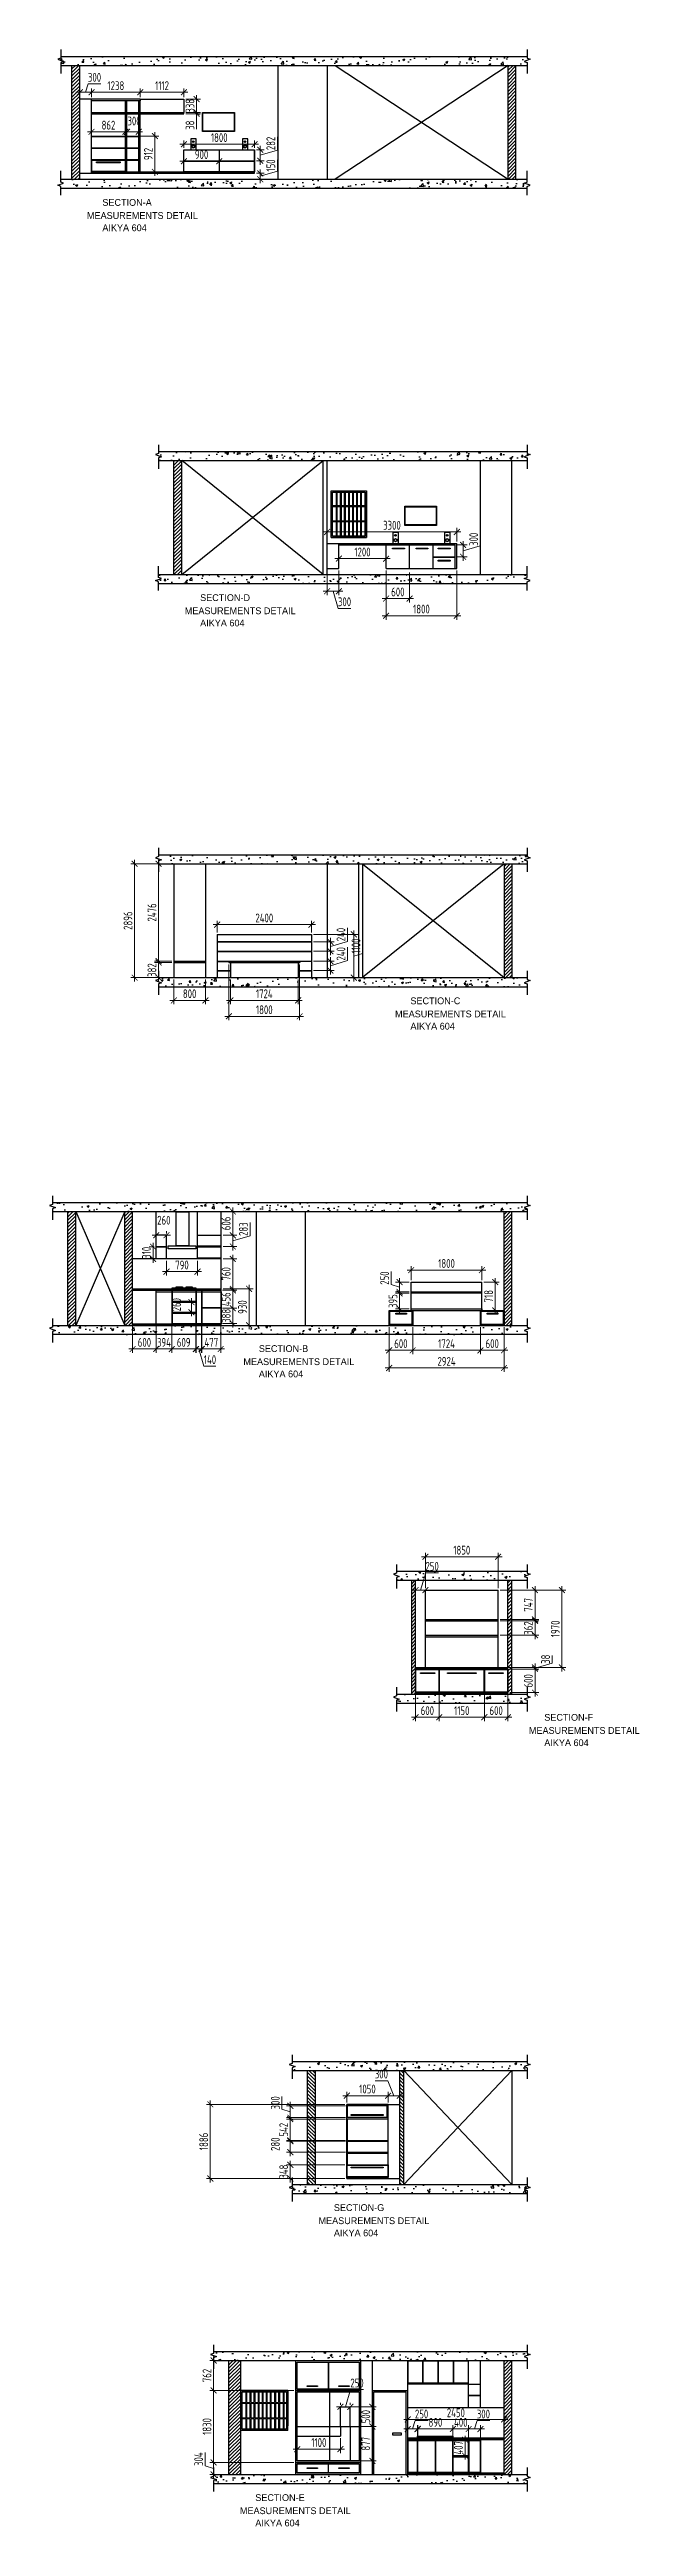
# Model space of a CAD drawing. Header units: millimetres. Extents: x -184691 to 158232, y -112569 to 33289.
# Drawn here: x 9777 to 24791, y -97886 to -34890 of the extents above; entities that cross this region are included whole.
import ezdxf

# ---------------------------------------------------------------- set-up
doc = ezdxf.new("R2010")
doc.units = ezdxf.units.MM
doc.header["$LTSCALE"] = 10
doc.header["$PDMODE"] = 35
doc.header["$PDSIZE"] = 500
for name, color, linetype in [('07--DIM-1', 1, 'Continuous'), ('A--HATCH-1', 8, 'Continuous'), ('DIMM-1', 1, 'Continuous')]:
    doc.layers.add(name, color=color, linetype=linetype)
doc.styles.add('ISO', font='isocp2.shx', dxfattribs={"width": 0.8})
doc.dimstyles.new('A-DIM-100', dxfattribs={"dimscale": 100, "dimtxt": 2.25, "dimasz": 1.5, "dimexe": 1, "dimexo": 0.5, "dimgap": 0, "dimtad": 0, "dimdec": 0, "dimzin": 12, "dimdsep": 46, "dimtxsty": 'ISO', "dimblk": 'ARCHTICK', "dimcen": 1, "dimdle": 1, "dimclrd": 8, "dimclre": 8, "dimclrt": 256, "dimadec": 0, "dimazin": 3, "dimtfac": 1, "dimtdec": 0, "dimtmove": 1, "dimatfit": 2, "dimfxl": 1, "dimtvp": 0.75, "dimtolj": 1, "dimtzin": 12, "dimlwd": 18, "dimlwe": 18, "dimarcsym": 0})
pattern_1 = [(0, (34856.541, -5705.238), (55.88, 25.4), [381, -50.8, 127, -25.4]), (0, (34890.323, -5692.54), (-25.4, 33.782), [76.2, -8.382, 152.4, -19.05]), (0, (34869.241, -5683.648), (132.08, 17.018), [203.2, -35.56, 101.6, -25.4])]
pattern_2 = [(45, (34856.54, 0), (-44.90128, 44.90128), [])]
pattern_3 = [(0, (34856.541, 0), (55.88, 25.4), [381, -50.8, 127, -25.4]), (0, (34890.323, 12.7), (-25.4, 33.782), [76.2, -8.382, 152.4, -19.05]), (0, (34869.241, 21.59), (132.08, 17.018), [203.2, -35.56, 101.6, -25.4])]

msp = doc.modelspace()

# ---------------------------------------------------------------- texts
at = {"layer": 'DIMM-1'}
for s, height, p in [('MEASUREMENTS DETAIL', 172.617, (10730.7, -39198.4)), ('SECTION-A', 172.62, (11122.1, -38864.5)), ('AIKYA 604', 172.62, (11122.1, -39509.5)), ('MEASUREMENTS DETAIL', 172.617, (13219.3, -49250.1)), ('SECTION-D', 172.62, (13610.7, -48916.2)), ('AIKYA 604', 172.62, (13610.7, -49561.2)), ('SECTION-C', 172.62, (18962.2, -59170.1)), ('MEASUREMENTS DETAIL', 172.617, (18570.8, -59504)), ('AIKYA 604', 172.62, (18962.2, -59815.1)), ('SECTION-B', 172.62, (15103.2, -68014.7)), ('MEASUREMENTS DETAIL', 172.617, (14711.8, -68348.6)), ('AIKYA 604', 172.62, (15103.2, -68659.7)), ('SECTION-F', 172.62, (22368.2, -77393.8)), ('MEASUREMENTS DETAIL', 172.617, (21976.8, -77727.7)), ('AIKYA 604', 172.62, (22368.2, -78038.8)), ('MEASUREMENTS DETAIL', 172.617, (16622.4, -90196.5)), ('SECTION-G', 172.62, (17013.8, -89862.6)), ('AIKYA 604', 172.62, (17013.8, -90507.6)), ('MEASUREMENTS DETAIL', 172.617, (14622.4, -97572.3)), ('SECTION-E', 172.62, (15013.8, -97238.5)), ('AIKYA 604', 172.62, (15013.8, -97883.5))]:
    msp.add_text(s, height=height, dxfattribs=at).set_placement(p)

# ---------------------------------------------------------------- blocks, each defined once
blk = doc.blocks.new('_ArchTick')
at = {"color": 0, "const_width": 0.15}
blk.add_lwpolyline([(-0.5, -0.5), (0.5, 0.5)], dxfattribs=at)
blk = doc.blocks.new('*D503')
at = {"layer": '07--DIM-1', "color": 8, "lineweight": 18}
for p, q in [((17293, -87150), (13769, -87150)), ((13869, -89136), (13869, -87050)), ((17293, -89036), (13769, -89036))]:
    blk.add_line(p, q, dxfattribs=at)
at = {"layer": 'Defpoints', "color": 0}
for p in [(13869, -87150), (17343, -87150), (17343, -89036)]:
    blk.add_point(p, dxfattribs=at)
at = {"layer": '07--DIM-1', "color": 8, "lineweight": 18, "xscale": 150, "yscale": 150, "zscale": 150}
for p, rotation in [((13869, -87150), 90), ((13869, -89036), 270)]:
    blk.add_blockref('_ArchTick', p, dxfattribs=dict(at, rotation=rotation))
at = {"layer": '07--DIM-1', "insert": (13701, -88093), "char_height": 225, "attachment_point": 5, "rotation": 90, "style": 'ISO'}
blk.add_mtext('\\A1;1886', dxfattribs=at)
blk = doc.blocks.new('*D504')
at = {"layer": '07--DIM-1', "color": 8, "lineweight": 18}
for p, q in [((15693, -87274), (15693, -86950)), ((15905, -87338), (15693, -87274)), ((17313, -87188), (15805, -87188)), ((17313, -87488), (15805, -87488)), ((15905, -87588), (15905, -87088))]:
    blk.add_line(p, q, dxfattribs=at)
at = {"layer": 'Defpoints', "color": 0}
for p in [(15905, -87188), (17363, -87188), (17363, -87488)]:
    blk.add_point(p, dxfattribs=at)
at = {"layer": '07--DIM-1', "color": 8, "lineweight": 18, "xscale": 150, "yscale": 150, "zscale": 150}
for p, rotation in [((15905, -87188), 90), ((15905, -87488), 270)]:
    blk.add_blockref('_ArchTick', p, dxfattribs=dict(at, rotation=rotation))
at = {"layer": '07--DIM-1', "insert": (15524, -87112), "char_height": 225, "attachment_point": 5, "rotation": 90, "style": 'ISO'}
blk.add_mtext('\\A1;300', dxfattribs=at)
blk = doc.blocks.new('*D505')
at = {"layer": '07--DIM-1', "color": 8, "lineweight": 18}
for p, q in [((17313, -87526), (15805, -87526)), ((15905, -87426), (15905, -88168)), ((17313, -88068), (15805, -88068))]:
    blk.add_line(p, q, dxfattribs=at)
at = {"layer": 'Defpoints', "color": 0}
for p in [(17363, -87526), (15905, -88068), (17363, -88068)]:
    blk.add_point(p, dxfattribs=at)
at = {"layer": '07--DIM-1', "color": 8, "lineweight": 18, "xscale": 150, "yscale": 150, "zscale": 150}
for p, rotation in [((15905, -87526), 90), ((15905, -88068), 270)]:
    blk.add_blockref('_ArchTick', p, dxfattribs=dict(at, rotation=rotation))
at = {"layer": '07--DIM-1', "insert": (15737, -87797), "char_height": 225, "attachment_point": 5, "rotation": 90, "style": 'ISO'}
blk.add_mtext('\\A1;542', dxfattribs=at)
blk = doc.blocks.new('*D506')
at = {"layer": '07--DIM-1', "color": 8, "lineweight": 18}
for p, q in [((17313, -88088), (15805, -88088)), ((15905, -87988), (15905, -88468)), ((17313, -88368), (15805, -88368))]:
    blk.add_line(p, q, dxfattribs=at)
at = {"layer": 'Defpoints', "color": 0}
for p in [(17363, -88088), (15905, -88368), (17363, -88368)]:
    blk.add_point(p, dxfattribs=at)
at = {"layer": '07--DIM-1', "color": 8, "lineweight": 18, "xscale": 150, "yscale": 150, "zscale": 150}
for p, rotation in [((15905, -88088), 90), ((15905, -88368), 270)]:
    blk.add_blockref('_ArchTick', p, dxfattribs=dict(at, rotation=rotation))
at = {"layer": '07--DIM-1', "insert": (15524, -88164), "char_height": 225, "attachment_point": 5, "rotation": 90, "style": 'ISO'}
blk.add_mtext('\\A1;280', dxfattribs=at)
blk = doc.blocks.new('*D507')
at = {"layer": '07--DIM-1', "color": 8, "lineweight": 18}
for p, q in [((17293, -88688), (15805, -88688)), ((15905, -88588), (15905, -89136)), ((17293, -89036), (15805, -89036))]:
    blk.add_line(p, q, dxfattribs=at)
at = {"layer": 'Defpoints', "color": 0}
for p in [(17343, -88688), (15905, -89036), (17343, -89036)]:
    blk.add_point(p, dxfattribs=at)
at = {"layer": '07--DIM-1', "color": 8, "lineweight": 18, "xscale": 150, "yscale": 150, "zscale": 150}
for p, rotation in [((15905, -88688), 90), ((15905, -89036), 270)]:
    blk.add_blockref('_ArchTick', p, dxfattribs=dict(at, rotation=rotation))
at = {"layer": '07--DIM-1', "insert": (15737, -88862), "char_height": 225, "attachment_point": 5, "rotation": 90, "style": 'ISO'}
blk.add_mtext('\\A1;348', dxfattribs=at)
blk = doc.blocks.new('*D508')
at = {"layer": '07--DIM-1', "color": 8, "lineweight": 18}
for p, q in [((17243, -86930), (18493, -86930)), ((17343, -87100), (17343, -86830)), ((18393, -87100), (18393, -86830))]:
    blk.add_line(p, q, dxfattribs=at)
at = {"layer": 'Defpoints', "color": 0}
for p in [(18393, -86930), (17343, -87150), (18393, -87150)]:
    blk.add_point(p, dxfattribs=at)
at = {"layer": '07--DIM-1', "color": 8, "lineweight": 18, "xscale": 150, "yscale": 150, "zscale": 150, "rotation": 180}
blk.add_blockref('_ArchTick', (17343, -86930), dxfattribs=at)
at = {"layer": '07--DIM-1', "color": 8, "lineweight": 18, "xscale": 150, "yscale": 150, "zscale": 150}
blk.add_blockref('_ArchTick', (18393, -86930), dxfattribs=at)
at = {"layer": '07--DIM-1', "insert": (17868, -86761), "char_height": 225, "attachment_point": 5, "style": 'ISO'}
blk.add_mtext('\\A1;1050', dxfattribs=at)
blk = doc.blocks.new('*D509')
at = {"layer": '07--DIM-1', "color": 8, "lineweight": 18}
for p, q in [((18385, -86549), (18061, -86549)), ((18293, -86930), (18793, -86930)), ((18543, -86930), (18385, -86549)), ((18393, -87100), (18393, -86830)), ((18693, -87100), (18693, -86830))]:
    blk.add_line(p, q, dxfattribs=at)
at = {"layer": 'Defpoints', "color": 0}
for p in [(18693, -86930), (18393, -87150), (18693, -87150)]:
    blk.add_point(p, dxfattribs=at)
at = {"layer": '07--DIM-1', "color": 8, "lineweight": 18, "xscale": 150, "yscale": 150, "zscale": 150, "rotation": 180}
blk.add_blockref('_ArchTick', (18393, -86930), dxfattribs=at)
at = {"layer": '07--DIM-1', "color": 8, "lineweight": 18, "xscale": 150, "yscale": 150, "zscale": 150}
blk.add_blockref('_ArchTick', (18693, -86930), dxfattribs=at)
at = {"layer": '07--DIM-1', "insert": (18223, -86380), "char_height": 225, "attachment_point": 5, "style": 'ISO'}
blk.add_mtext('\\A1;300', dxfattribs=at)
blk = doc.blocks.new('*D510')
at = {"layer": '07--DIM-1', "color": 8, "lineweight": 18}
for p, q in [((20383, -95680), (20253, -95680)), ((20353, -96187), (20353, -95580)), ((20383, -96087), (20253, -96087))]:
    blk.add_line(p, q, dxfattribs=at)
at = {"layer": 'Defpoints', "color": 0}
for p in [(20353, -95680), (20433, -95680), (20433, -96087)]:
    blk.add_point(p, dxfattribs=at)
at = {"layer": '07--DIM-1', "color": 8, "lineweight": 18, "xscale": 150, "yscale": 150, "zscale": 150}
for p, rotation in [((20353, -95680), 90), ((20353, -96087), 270)]:
    blk.add_blockref('_ArchTick', p, dxfattribs=dict(at, rotation=rotation))
at = {"layer": '07--DIM-1', "insert": (20184, -95884), "char_height": 225, "attachment_point": 5, "rotation": 90, "style": 'ISO'}
blk.add_mtext('\\A1;407', dxfattribs=at)
blk = doc.blocks.new('*D511')
at = {"layer": '07--DIM-1', "color": 8, "lineweight": 18}
for p, q in [((18893, -95582), (18893, -95063)), ((21343, -95582), (21343, -95063)), ((18793, -95163), (21443, -95163))]:
    blk.add_line(p, q, dxfattribs=at)
at = {"layer": 'Defpoints', "color": 0}
for p in [(18893, -95632), (21343, -95163), (21343, -95632)]:
    blk.add_point(p, dxfattribs=at)
at = {"layer": '07--DIM-1', "color": 8, "lineweight": 18, "xscale": 150, "yscale": 150, "zscale": 150, "rotation": 180}
blk.add_blockref('_ArchTick', (18893, -95163), dxfattribs=at)
at = {"layer": '07--DIM-1', "color": 8, "lineweight": 18, "xscale": 150, "yscale": 150, "zscale": 150}
blk.add_blockref('_ArchTick', (21343, -95163), dxfattribs=at)
at = {"layer": '07--DIM-1', "insert": (20118, -94994), "char_height": 225, "attachment_point": 5, "style": 'ISO'}
blk.add_mtext('\\A1;2450', dxfattribs=at)
blk = doc.blocks.new('*D512')
at = {"layer": '07--DIM-1', "color": 8, "lineweight": 18}
for p, q in [((20843, -95407), (20343, -95407)), ((20443, -95620), (20443, -95307)), ((20593, -95407), (20657, -95195)), ((20657, -95195), (20981, -95195)), ((20743, -95620), (20743, -95307))]:
    blk.add_line(p, q, dxfattribs=at)
at = {"layer": 'Defpoints', "color": 0}
for p in [(20443, -95407), (20443, -95670), (20743, -95670)]:
    blk.add_point(p, dxfattribs=at)
at = {"layer": '07--DIM-1', "color": 8, "lineweight": 18, "xscale": 150, "yscale": 150, "zscale": 150, "rotation": 180}
blk.add_blockref('_ArchTick', (20443, -95407), dxfattribs=at)
at = {"layer": '07--DIM-1', "color": 8, "lineweight": 18, "xscale": 150, "yscale": 150, "zscale": 150}
blk.add_blockref('_ArchTick', (20743, -95407), dxfattribs=at)
at = {"layer": '07--DIM-1', "insert": (20819, -95026), "char_height": 225, "attachment_point": 5, "style": 'ISO'}
blk.add_mtext('\\A1;300', dxfattribs=at)
blk = doc.blocks.new('*D513')
at = {"layer": '07--DIM-1', "color": 8, "lineweight": 18}
for p, q in [((20543, -95407), (19943, -95407)), ((20043, -95620), (20043, -95307)), ((20443, -95620), (20443, -95307))]:
    blk.add_line(p, q, dxfattribs=at)
at = {"layer": 'Defpoints', "color": 0}
for p in [(20043, -95407), (20043, -95670), (20443, -95670)]:
    blk.add_point(p, dxfattribs=at)
at = {"layer": '07--DIM-1', "color": 8, "lineweight": 18, "xscale": 150, "yscale": 150, "zscale": 150, "rotation": 180}
blk.add_blockref('_ArchTick', (20043, -95407), dxfattribs=at)
at = {"layer": '07--DIM-1', "color": 8, "lineweight": 18, "xscale": 150, "yscale": 150, "zscale": 150}
blk.add_blockref('_ArchTick', (20443, -95407), dxfattribs=at)
at = {"layer": '07--DIM-1', "insert": (20243, -95239), "char_height": 225, "attachment_point": 5, "style": 'ISO'}
blk.add_mtext('\\A1;400', dxfattribs=at)
blk = doc.blocks.new('*D514')
at = {"layer": '07--DIM-1', "color": 8, "lineweight": 18}
for p, q in [((20143, -95407), (19053, -95407)), ((19153, -95630), (19153, -95307)), ((20043, -95620), (20043, -95307))]:
    blk.add_line(p, q, dxfattribs=at)
at = {"layer": 'Defpoints', "color": 0}
for p in [(19153, -95407), (19153, -95680), (20043, -95670)]:
    blk.add_point(p, dxfattribs=at)
at = {"layer": '07--DIM-1', "color": 8, "lineweight": 18, "xscale": 150, "yscale": 150, "zscale": 150, "rotation": 180}
blk.add_blockref('_ArchTick', (19153, -95407), dxfattribs=at)
at = {"layer": '07--DIM-1', "color": 8, "lineweight": 18, "xscale": 150, "yscale": 150, "zscale": 150}
blk.add_blockref('_ArchTick', (20043, -95407), dxfattribs=at)
at = {"layer": '07--DIM-1', "insert": (19598, -95239), "char_height": 225, "attachment_point": 5, "style": 'ISO'}
blk.add_mtext('\\A1;890', dxfattribs=at)
blk = doc.blocks.new('*D515')
at = {"layer": '07--DIM-1', "color": 8, "lineweight": 18}
for p, q in [((19243, -95407), (18793, -95407)), ((18893, -95620), (18893, -95307)), ((19018, -95407), (19082, -95195)), ((19082, -95195), (19411, -95195)), ((19143, -95620), (19143, -95307))]:
    blk.add_line(p, q, dxfattribs=at)
at = {"layer": 'Defpoints', "color": 0}
for p in [(18893, -95407), (18893, -95670), (19143, -95670)]:
    blk.add_point(p, dxfattribs=at)
at = {"layer": '07--DIM-1', "color": 8, "lineweight": 18, "xscale": 150, "yscale": 150, "zscale": 150, "rotation": 180}
blk.add_blockref('_ArchTick', (18893, -95407), dxfattribs=at)
at = {"layer": '07--DIM-1', "color": 8, "lineweight": 18, "xscale": 150, "yscale": 150, "zscale": 150}
blk.add_blockref('_ArchTick', (19143, -95407), dxfattribs=at)
at = {"layer": '07--DIM-1', "insert": (19246, -95026), "char_height": 225, "attachment_point": 5, "style": 'ISO'}
blk.add_mtext('\\A1;250', dxfattribs=at)
blk = doc.blocks.new('*D516')
at = {"layer": '07--DIM-1', "color": 8, "lineweight": 18}
for p, q in [((17306, -94843), (17438, -94405)), ((17438, -94405), (17766, -94405)), ((17081, -94843), (17531, -94843)), ((17181, -94793), (17181, -94743)), ((17431, -94793), (17431, -94743))]:
    blk.add_line(p, q, dxfattribs=at)
at = {"layer": 'Defpoints', "color": 0}
for p in [(17181, -94843), (17431, -94843), (17431, -94843)]:
    blk.add_point(p, dxfattribs=at)
at = {"layer": '07--DIM-1', "color": 8, "lineweight": 18, "xscale": 150, "yscale": 150, "zscale": 150, "rotation": 180}
blk.add_blockref('_ArchTick', (17181, -94843), dxfattribs=at)
at = {"layer": '07--DIM-1', "color": 8, "lineweight": 18, "xscale": 150, "yscale": 150, "zscale": 150}
blk.add_blockref('_ArchTick', (17431, -94843), dxfattribs=at)
at = {"layer": '07--DIM-1', "insert": (17602, -94237), "char_height": 225, "attachment_point": 5, "style": 'ISO'}
blk.add_mtext('\\A1;250', dxfattribs=at)
blk = doc.blocks.new('*D517')
at = {"layer": '07--DIM-1', "color": 8, "lineweight": 18}
for p, q in [((16081, -95643), (16081, -96020)), ((17181, -95643), (17181, -96020)), ((15981, -95920), (17281, -95920))]:
    blk.add_line(p, q, dxfattribs=at)
at = {"layer": 'Defpoints', "color": 0}
for p in [(16081, -95593), (17181, -95593), (17181, -95920)]:
    blk.add_point(p, dxfattribs=at)
at = {"layer": '07--DIM-1', "color": 8, "lineweight": 18, "xscale": 150, "yscale": 150, "zscale": 150, "rotation": 180}
blk.add_blockref('_ArchTick', (16081, -95920), dxfattribs=at)
at = {"layer": '07--DIM-1', "color": 8, "lineweight": 18, "xscale": 150, "yscale": 150, "zscale": 150}
blk.add_blockref('_ArchTick', (17181, -95920), dxfattribs=at)
at = {"layer": '07--DIM-1', "insert": (16631, -95751), "char_height": 225, "attachment_point": 5, "style": 'ISO'}
blk.add_mtext('\\A1;1100', dxfattribs=at)
blk = doc.blocks.new('*D518')
at = {"layer": '07--DIM-1', "color": 8, "lineweight": 18}
for p, q in [((17481, -95343), (18093, -95343)), ((17993, -95243), (17993, -96320)), ((17481, -96220), (18093, -96220))]:
    blk.add_line(p, q, dxfattribs=at)
at = {"layer": 'Defpoints', "color": 0}
for p in [(17431, -95343), (17431, -96220), (17993, -96220)]:
    blk.add_point(p, dxfattribs=at)
at = {"layer": '07--DIM-1', "color": 8, "lineweight": 18, "xscale": 150, "yscale": 150, "zscale": 150}
for p, rotation in [((17993, -95343), 90), ((17993, -96220), 270)]:
    blk.add_blockref('_ArchTick', p, dxfattribs=dict(at, rotation=rotation))
at = {"layer": '07--DIM-1', "insert": (17825, -95782), "char_height": 225, "attachment_point": 5, "rotation": 90, "style": 'ISO'}
blk.add_mtext('\\A1;877', dxfattribs=at)
blk = doc.blocks.new('*D519')
at = {"layer": '07--DIM-1', "color": 8, "lineweight": 18}
for p, q in [((17481, -94843), (18093, -94843)), ((17993, -95443), (17993, -94743)), ((17481, -95343), (18093, -95343))]:
    blk.add_line(p, q, dxfattribs=at)
at = {"layer": 'Defpoints', "color": 0}
for p in [(17431, -94843), (17993, -94843), (17431, -95343)]:
    blk.add_point(p, dxfattribs=at)
at = {"layer": '07--DIM-1', "color": 8, "lineweight": 18, "xscale": 150, "yscale": 150, "zscale": 150}
for p, rotation in [((17993, -94843), 90), ((17993, -95343), 270)]:
    blk.add_blockref('_ArchTick', p, dxfattribs=dict(at, rotation=rotation))
at = {"layer": '07--DIM-1', "insert": (17825, -95093), "char_height": 225, "attachment_point": 5, "rotation": 90, "style": 'ISO'}
blk.add_mtext('\\A1;500', dxfattribs=at)
blk = doc.blocks.new('*D520')
at = {"layer": '07--DIM-1', "color": 8, "lineweight": 18}
for p, q in [((15993, -93666), (13853, -93666)), ((13953, -93566), (13953, -94528)), ((15993, -94428), (13853, -94428))]:
    blk.add_line(p, q, dxfattribs=at)
at = {"layer": 'Defpoints', "color": 0}
for p in [(16043, -93666), (13953, -94428), (16043, -94428)]:
    blk.add_point(p, dxfattribs=at)
at = {"layer": '07--DIM-1', "color": 8, "lineweight": 18, "xscale": 150, "yscale": 150, "zscale": 150}
for p, rotation in [((13953, -93666), 90), ((13953, -94428), 270)]:
    blk.add_blockref('_ArchTick', p, dxfattribs=dict(at, rotation=rotation))
at = {"layer": '07--DIM-1', "insert": (13784, -94047), "char_height": 225, "attachment_point": 5, "rotation": 90, "style": 'ISO'}
blk.add_mtext('\\A1;762', dxfattribs=at)
blk = doc.blocks.new('*D521')
at = {"layer": '07--DIM-1', "color": 8, "lineweight": 18}
for p, q in [((15993, -94428), (13853, -94428)), ((13953, -94328), (13953, -96358)), ((15993, -96258), (13853, -96258))]:
    blk.add_line(p, q, dxfattribs=at)
at = {"layer": 'Defpoints', "color": 0}
for p in [(16043, -94428), (13953, -96258), (16043, -96258)]:
    blk.add_point(p, dxfattribs=at)
at = {"layer": '07--DIM-1', "color": 8, "lineweight": 18, "xscale": 150, "yscale": 150, "zscale": 150}
for p, rotation in [((13953, -94428), 90), ((13953, -96258), 270)]:
    blk.add_blockref('_ArchTick', p, dxfattribs=dict(at, rotation=rotation))
at = {"layer": '07--DIM-1', "insert": (13784, -95343), "char_height": 225, "attachment_point": 5, "rotation": 90, "style": 'ISO'}
blk.add_mtext('\\A1;1830', dxfattribs=at)
blk = doc.blocks.new('*D522')
at = {"layer": '07--DIM-1', "color": 8, "lineweight": 18}
for p, q in [((13741, -96346), (13741, -96004)), ((13953, -96410), (13741, -96346)), ((15993, -96258), (13853, -96258)), ((13953, -96158), (13953, -96662)), ((15993, -96562), (13853, -96562))]:
    blk.add_line(p, q, dxfattribs=at)
at = {"layer": 'Defpoints', "color": 0}
for p in [(16043, -96258), (13953, -96562), (16043, -96562)]:
    blk.add_point(p, dxfattribs=at)
at = {"layer": '07--DIM-1', "color": 8, "lineweight": 18, "xscale": 150, "yscale": 150, "zscale": 150}
for p, rotation in [((13953, -96258), 90), ((13953, -96562), 270)]:
    blk.add_blockref('_ArchTick', p, dxfattribs=dict(at, rotation=rotation))
at = {"layer": '07--DIM-1', "insert": (13572, -96175), "char_height": 225, "attachment_point": 5, "rotation": 90, "style": 'ISO'}
blk.add_mtext('\\A1;304', dxfattribs=at)
blk = doc.blocks.new('*D442')
at = {"layer": '07--DIM-1', "color": 8, "lineweight": 18}
for p, q in [((12097, -37090), (12559, -37090)), ((12459, -38102), (12459, -36990)), ((12097, -38002), (12559, -38002))]:
    blk.add_line(p, q, dxfattribs=at)
at = {"layer": 'Defpoints', "color": 0}
for p in [(12047, -37090), (12459, -37090), (12047, -38002)]:
    blk.add_point(p, dxfattribs=at)
at = {"layer": '07--DIM-1', "color": 8, "lineweight": 18, "xscale": 150, "yscale": 150, "zscale": 150}
for p, rotation in [((12459, -37090), 90), ((12459, -38002), 270)]:
    blk.add_blockref('_ArchTick', p, dxfattribs=dict(at, rotation=rotation))
at = {"layer": '07--DIM-1', "insert": (12290, -37546), "char_height": 225, "attachment_point": 5, "rotation": 90, "style": 'ISO'}
blk.add_mtext('\\A1;912', dxfattribs=at)
blk = doc.blocks.new('*D443')
at = {"layer": '07--DIM-1', "color": 8, "lineweight": 18}
for p, q in [((10747, -36982), (11809, -36982)), ((10847, -37040), (10847, -36882)), ((11709, -37040), (11709, -36882))]:
    blk.add_line(p, q, dxfattribs=at)
at = {"layer": 'Defpoints', "color": 0}
for p in [(10847, -37090), (11709, -36982), (11709, -37090)]:
    blk.add_point(p, dxfattribs=at)
at = {"layer": '07--DIM-1', "color": 8, "lineweight": 18, "xscale": 150, "yscale": 150, "zscale": 150, "rotation": 180}
blk.add_blockref('_ArchTick', (10847, -36982), dxfattribs=at)
at = {"layer": '07--DIM-1', "color": 8, "lineweight": 18, "xscale": 150, "yscale": 150, "zscale": 150}
blk.add_blockref('_ArchTick', (11709, -36982), dxfattribs=at)
at = {"layer": '07--DIM-1', "insert": (11278, -36813), "char_height": 225, "attachment_point": 5, "style": 'ISO'}
blk.add_mtext('\\A1;862', dxfattribs=at)
blk = doc.blocks.new('*D444')
at = {"layer": '07--DIM-1', "color": 8, "lineweight": 18}
for p, q in [((11647, -36982), (12147, -36982)), ((11747, -37040), (11747, -36882)), ((12047, -37040), (12047, -36882))]:
    blk.add_line(p, q, dxfattribs=at)
at = {"layer": 'Defpoints', "color": 0}
for p in [(11747, -37090), (12047, -36982), (12047, -37090)]:
    blk.add_point(p, dxfattribs=at)
at = {"layer": '07--DIM-1', "color": 8, "lineweight": 18, "xscale": 150, "yscale": 150, "zscale": 150, "rotation": 180}
blk.add_blockref('_ArchTick', (11747, -36982), dxfattribs=at)
at = {"layer": '07--DIM-1', "color": 8, "lineweight": 18, "xscale": 150, "yscale": 150, "zscale": 150}
blk.add_blockref('_ArchTick', (12047, -36982), dxfattribs=at)
at = {"layer": '07--DIM-1', "insert": (11929, -36707), "char_height": 225, "attachment_point": 5, "style": 'ISO'}
blk.add_mtext('\\A1;300', dxfattribs=at)
blk = doc.blocks.new('*D445')
at = {"layer": '07--DIM-1', "color": 8, "lineweight": 18}
for p, q in [((10547, -36102), (10547, -35877)), ((10697, -35977), (10761, -35765)), ((10761, -35765), (11085, -35765)), ((10847, -36102), (10847, -35877)), ((10447, -35977), (10947, -35977))]:
    blk.add_line(p, q, dxfattribs=at)
at = {"layer": 'Defpoints', "color": 0}
for p in [(10547, -36152), (10847, -35977), (10847, -36152)]:
    blk.add_point(p, dxfattribs=at)
at = {"layer": '07--DIM-1', "color": 8, "lineweight": 18, "xscale": 150, "yscale": 150, "zscale": 150, "rotation": 180}
blk.add_blockref('_ArchTick', (10547, -35977), dxfattribs=at)
at = {"layer": '07--DIM-1', "color": 8, "lineweight": 18, "xscale": 150, "yscale": 150, "zscale": 150}
blk.add_blockref('_ArchTick', (10847, -35977), dxfattribs=at)
at = {"layer": '07--DIM-1', "insert": (10923, -35596), "char_height": 225, "attachment_point": 5, "style": 'ISO'}
blk.add_mtext('\\A1;300', dxfattribs=at)
blk = doc.blocks.new('*D446')
at = {"layer": '07--DIM-1', "color": 8, "lineweight": 18}
for p, q in [((10847, -36102), (10847, -35877)), ((12085, -36102), (12085, -35877)), ((10747, -35977), (12185, -35977))]:
    blk.add_line(p, q, dxfattribs=at)
at = {"layer": 'Defpoints', "color": 0}
for p in [(10847, -36152), (12085, -35977), (12085, -36152)]:
    blk.add_point(p, dxfattribs=at)
at = {"layer": '07--DIM-1', "color": 8, "lineweight": 18, "xscale": 150, "yscale": 150, "zscale": 150, "rotation": 180}
blk.add_blockref('_ArchTick', (10847, -35977), dxfattribs=at)
at = {"layer": '07--DIM-1', "color": 8, "lineweight": 18, "xscale": 150, "yscale": 150, "zscale": 150}
blk.add_blockref('_ArchTick', (12085, -35977), dxfattribs=at)
at = {"layer": '07--DIM-1', "insert": (11466, -35808), "char_height": 225, "attachment_point": 5, "style": 'ISO'}
blk.add_mtext('\\A1;1238', dxfattribs=at)
blk = doc.blocks.new('*D447')
at = {"layer": '07--DIM-1', "color": 8, "lineweight": 18}
for p, q in [((12085, -36102), (12085, -35877)), ((13197, -36102), (13197, -35877)), ((11985, -35977), (13297, -35977))]:
    blk.add_line(p, q, dxfattribs=at)
at = {"layer": 'Defpoints', "color": 0}
for p in [(12085, -36152), (13197, -35977), (13197, -36152)]:
    blk.add_point(p, dxfattribs=at)
at = {"layer": '07--DIM-1', "color": 8, "lineweight": 18, "xscale": 150, "yscale": 150, "zscale": 150, "rotation": 180}
blk.add_blockref('_ArchTick', (12085, -35977), dxfattribs=at)
at = {"layer": '07--DIM-1', "color": 8, "lineweight": 18, "xscale": 150, "yscale": 150, "zscale": 150}
blk.add_blockref('_ArchTick', (13197, -35977), dxfattribs=at)
at = {"layer": '07--DIM-1', "insert": (12641, -35808), "char_height": 225, "attachment_point": 5, "style": 'ISO'}
blk.add_mtext('\\A1;1112', dxfattribs=at)
blk = doc.blocks.new('*D448')
at = {"layer": '07--DIM-1', "color": 8, "lineweight": 18}
for p, q in [((13247, -36152), (13620, -36152)), ((13247, -36490), (13620, -36490)), ((13520, -36052), (13520, -36590))]:
    blk.add_line(p, q, dxfattribs=at)
at = {"layer": 'Defpoints', "color": 0}
for p in [(13197, -36152), (13197, -36490), (13520, -36490)]:
    blk.add_point(p, dxfattribs=at)
at = {"layer": '07--DIM-1', "color": 8, "lineweight": 18, "xscale": 150, "yscale": 150, "zscale": 150}
for p, rotation in [((13520, -36152), 90), ((13520, -36490), 270)]:
    blk.add_blockref('_ArchTick', p, dxfattribs=dict(at, rotation=rotation))
at = {"layer": '07--DIM-1', "insert": (13352, -36321), "char_height": 225, "attachment_point": 5, "rotation": 90, "style": 'ISO'}
blk.add_mtext('\\A1;338', dxfattribs=at)
blk = doc.blocks.new('*D449')
at = {"layer": '07--DIM-1', "color": 8, "lineweight": 18}
for p, q in [((13247, -36490), (13620, -36490)), ((13247, -36528), (13620, -36528)), ((13520, -36390), (13520, -36628)), ((13520, -36913), (13520, -36528))]:
    blk.add_line(p, q, dxfattribs=at)
at = {"layer": 'Defpoints', "color": 0}
for p in [(13197, -36490), (13197, -36528), (13520, -36528)]:
    blk.add_point(p, dxfattribs=at)
at = {"layer": '07--DIM-1', "color": 8, "lineweight": 18, "xscale": 150, "yscale": 150, "zscale": 150}
for p, rotation in [((13520, -36490), 90), ((13520, -36528), 270)]:
    blk.add_blockref('_ArchTick', p, dxfattribs=dict(at, rotation=rotation))
at = {"layer": '07--DIM-1', "insert": (13352, -36814), "char_height": 225, "attachment_point": 5, "rotation": 90, "style": 'ISO'}
blk.add_mtext('\\A1;38', dxfattribs=at)
blk = doc.blocks.new('*D450')
at = {"layer": '07--DIM-1', "color": 8, "lineweight": 18}
for p, q in [((13097, -37299), (15097, -37299)), ((13197, -37388), (13197, -37199)), ((14997, -37388), (14997, -37199))]:
    blk.add_line(p, q, dxfattribs=at)
at = {"layer": 'Defpoints', "color": 0}
for p in [(13197, -37438), (14997, -37299), (14997, -37438)]:
    blk.add_point(p, dxfattribs=at)
at = {"layer": '07--DIM-1', "color": 8, "lineweight": 18, "xscale": 150, "yscale": 150, "zscale": 150, "rotation": 180}
blk.add_blockref('_ArchTick', (13197, -37299), dxfattribs=at)
at = {"layer": '07--DIM-1', "color": 8, "lineweight": 18, "xscale": 150, "yscale": 150, "zscale": 150}
blk.add_blockref('_ArchTick', (14997, -37299), dxfattribs=at)
at = {"layer": '07--DIM-1', "insert": (14097, -37130), "char_height": 225, "attachment_point": 5, "style": 'ISO'}
blk.add_mtext('\\A1;1800', dxfattribs=at)
blk = doc.blocks.new('*D451')
at = {"layer": '07--DIM-1', "color": 8, "lineweight": 18}
for p, q in [((13097, -37730), (14197, -37730)), ((13197, -37488), (13197, -37830)), ((14097, -37488), (14097, -37830))]:
    blk.add_line(p, q, dxfattribs=at)
at = {"layer": 'Defpoints', "color": 0}
for p in [(13197, -37438), (14097, -37438), (14097, -37730)]:
    blk.add_point(p, dxfattribs=at)
at = {"layer": '07--DIM-1', "color": 8, "lineweight": 18, "xscale": 150, "yscale": 150, "zscale": 150, "rotation": 180}
blk.add_blockref('_ArchTick', (13197, -37730), dxfattribs=at)
at = {"layer": '07--DIM-1', "color": 8, "lineweight": 18, "xscale": 150, "yscale": 150, "zscale": 150}
blk.add_blockref('_ArchTick', (14097, -37730), dxfattribs=at)
at = {"layer": '07--DIM-1', "insert": (13647, -37561), "char_height": 225, "attachment_point": 5, "style": 'ISO'}
blk.add_mtext('\\A1;900', dxfattribs=at)
blk = doc.blocks.new('*D452')
at = {"layer": '07--DIM-1', "color": 8, "lineweight": 18}
for p, q in [((15578, -37448), (15578, -37108)), ((15047, -37438), (15240, -37438)), ((15047, -37720), (15240, -37720)), ((15140, -37338), (15140, -37820)), ((15140, -37579), (15578, -37448))]:
    blk.add_line(p, q, dxfattribs=at)
at = {"layer": 'Defpoints', "color": 0}
for p in [(14997, -37438), (14997, -37720), (15140, -37720)]:
    blk.add_point(p, dxfattribs=at)
at = {"layer": '07--DIM-1', "color": 8, "lineweight": 18, "xscale": 150, "yscale": 150, "zscale": 150}
for p, rotation in [((15140, -37438), 90), ((15140, -37720), 270)]:
    blk.add_blockref('_ArchTick', p, dxfattribs=dict(at, rotation=rotation))
at = {"layer": '07--DIM-1', "insert": (15409, -37278), "char_height": 225, "attachment_point": 5, "rotation": 90, "style": 'ISO'}
blk.add_mtext('\\A1;282', dxfattribs=at)
blk = doc.blocks.new('*D453')
at = {"layer": '07--DIM-1', "color": 8, "lineweight": 18}
for p, q in [((15578, -37982), (15578, -37694)), ((15016, -38188), (15240, -38188)), ((15047, -38038), (15240, -38038)), ((15140, -37938), (15140, -38288)), ((15140, -38113), (15578, -37982))]:
    blk.add_line(p, q, dxfattribs=at)
at = {"layer": 'Defpoints', "color": 0}
for p in [(14966, -38188), (14997, -38038), (15140, -38188)]:
    blk.add_point(p, dxfattribs=at)
at = {"layer": '07--DIM-1', "color": 8, "lineweight": 18, "xscale": 150, "yscale": 150, "zscale": 150}
for p, rotation in [((15140, -38038), 90), ((15140, -38188), 270)]:
    blk.add_blockref('_ArchTick', p, dxfattribs=dict(at, rotation=rotation))
at = {"layer": '07--DIM-1', "insert": (15409, -37838), "char_height": 225, "attachment_point": 5, "rotation": 90, "style": 'ISO'}
blk.add_mtext('\\A1;150', dxfattribs=at)
blk = doc.blocks.new('*D454')
at = {"layer": '07--DIM-1', "color": 8, "lineweight": 18}
for p, q in [((17042, -47838), (18442, -47838)), ((17142, -47540), (17142, -47938)), ((18342, -47540), (18342, -47938))]:
    blk.add_line(p, q, dxfattribs=at)
at = {"layer": 'Defpoints', "color": 0}
for p in [(17142, -47490), (18342, -47490), (18342, -47838)]:
    blk.add_point(p, dxfattribs=at)
at = {"layer": '07--DIM-1', "color": 8, "lineweight": 18, "xscale": 150, "yscale": 150, "zscale": 150, "rotation": 180}
blk.add_blockref('_ArchTick', (17142, -47838), dxfattribs=at)
at = {"layer": '07--DIM-1', "color": 8, "lineweight": 18, "xscale": 150, "yscale": 150, "zscale": 150}
blk.add_blockref('_ArchTick', (18342, -47838), dxfattribs=at)
at = {"layer": '07--DIM-1', "insert": (17742, -47670), "char_height": 225, "attachment_point": 5, "style": 'ISO'}
blk.add_mtext('\\A1;1200', dxfattribs=at)
blk = doc.blocks.new('*D455')
at = {"layer": '07--DIM-1', "color": 8, "lineweight": 18}
for p, q in [((16842, -48140), (16842, -48767)), ((17142, -48140), (17142, -48767)), ((16742, -48667), (17242, -48667)), ((16992, -48667), (17123, -49104)), ((17123, -49104), (17447, -49104))]:
    blk.add_line(p, q, dxfattribs=at)
at = {"layer": 'Defpoints', "color": 0}
for p in [(16842, -48090), (17142, -48090), (17142, -48667)]:
    blk.add_point(p, dxfattribs=at)
at = {"layer": '07--DIM-1', "color": 8, "lineweight": 18, "xscale": 150, "yscale": 150, "zscale": 150, "rotation": 180}
blk.add_blockref('_ArchTick', (16842, -48667), dxfattribs=at)
at = {"layer": '07--DIM-1', "color": 8, "lineweight": 18, "xscale": 150, "yscale": 150, "zscale": 150}
blk.add_blockref('_ArchTick', (17142, -48667), dxfattribs=at)
at = {"layer": '07--DIM-1', "insert": (17285, -48935), "char_height": 225, "attachment_point": 5, "style": 'ISO'}
blk.add_mtext('\\A1;300', dxfattribs=at)
blk = doc.blocks.new('*D456')
at = {"layer": '07--DIM-1', "color": 8, "lineweight": 18}
for p, q in [((18342, -48140), (18342, -49390)), ((20142, -48140), (20142, -49390)), ((18242, -49290), (20242, -49290))]:
    blk.add_line(p, q, dxfattribs=at)
at = {"layer": 'Defpoints', "color": 0}
for p in [(18342, -48090), (20142, -48090), (20142, -49290)]:
    blk.add_point(p, dxfattribs=at)
at = {"layer": '07--DIM-1', "color": 8, "lineweight": 18, "xscale": 150, "yscale": 150, "zscale": 150, "rotation": 180}
blk.add_blockref('_ArchTick', (18342, -49290), dxfattribs=at)
at = {"layer": '07--DIM-1', "color": 8, "lineweight": 18, "xscale": 150, "yscale": 150, "zscale": 150}
blk.add_blockref('_ArchTick', (20142, -49290), dxfattribs=at)
at = {"layer": '07--DIM-1', "insert": (19242, -49121), "char_height": 225, "attachment_point": 5, "style": 'ISO'}
blk.add_mtext('\\A1;1800', dxfattribs=at)
blk = doc.blocks.new('*D457')
at = {"layer": '07--DIM-1', "color": 8, "lineweight": 18}
for p, q in [((18342, -48190), (18342, -48953)), ((18942, -48190), (18942, -48953)), ((18242, -48853), (19042, -48853))]:
    blk.add_line(p, q, dxfattribs=at)
at = {"layer": 'Defpoints', "color": 0}
for p in [(18342, -48140), (18942, -48140), (18942, -48853)]:
    blk.add_point(p, dxfattribs=at)
at = {"layer": '07--DIM-1', "color": 8, "lineweight": 18, "xscale": 150, "yscale": 150, "zscale": 150, "rotation": 180}
blk.add_blockref('_ArchTick', (18342, -48853), dxfattribs=at)
at = {"layer": '07--DIM-1', "color": 8, "lineweight": 18, "xscale": 150, "yscale": 150, "zscale": 150}
blk.add_blockref('_ArchTick', (18942, -48853), dxfattribs=at)
at = {"layer": '07--DIM-1', "insert": (18642, -48684), "char_height": 225, "attachment_point": 5, "style": 'ISO'}
blk.add_mtext('\\A1;600', dxfattribs=at)
blk = doc.blocks.new('*D458')
at = {"layer": '07--DIM-1', "color": 8, "lineweight": 18}
for p, q in [((20740, -47508), (20740, -47184)), ((20154, -47490), (20402, -47490)), ((20154, -47790), (20402, -47790)), ((20302, -47390), (20302, -47890)), ((20302, -47640), (20740, -47508))]:
    blk.add_line(p, q, dxfattribs=at)
at = {"layer": 'Defpoints', "color": 0}
for p in [(20104, -47490), (20104, -47790), (20302, -47790)]:
    blk.add_point(p, dxfattribs=at)
at = {"layer": '07--DIM-1', "color": 8, "lineweight": 18, "xscale": 150, "yscale": 150, "zscale": 150}
for p, rotation in [((20302, -47490), 90), ((20302, -47790), 270)]:
    blk.add_blockref('_ArchTick', p, dxfattribs=dict(at, rotation=rotation))
at = {"layer": '07--DIM-1', "insert": (20571, -47346), "char_height": 225, "attachment_point": 5, "rotation": 90, "style": 'ISO'}
blk.add_mtext('\\A1;300', dxfattribs=at)
blk = doc.blocks.new('*D459')
at = {"layer": '07--DIM-1', "color": 8, "lineweight": 18}
for p, q in [((16742, -47158), (20242, -47158)), ((16842, -47402), (16842, -47058)), ((20142, -47402), (20142, -47058))]:
    blk.add_line(p, q, dxfattribs=at)
at = {"layer": 'Defpoints', "color": 0}
for p in [(20142, -47158), (16842, -47452), (20142, -47452)]:
    blk.add_point(p, dxfattribs=at)
at = {"layer": '07--DIM-1', "color": 8, "lineweight": 18, "xscale": 150, "yscale": 150, "zscale": 150, "rotation": 180}
blk.add_blockref('_ArchTick', (16842, -47158), dxfattribs=at)
at = {"layer": '07--DIM-1', "color": 8, "lineweight": 18, "xscale": 150, "yscale": 150, "zscale": 150}
blk.add_blockref('_ArchTick', (20142, -47158), dxfattribs=at)
at = {"layer": '07--DIM-1', "insert": (18492, -46989), "char_height": 225, "attachment_point": 5, "style": 'ISO'}
blk.add_mtext('\\A1;3300', dxfattribs=at)
blk = doc.blocks.new('*D460')
at = {"layer": '07--DIM-1', "color": 8, "lineweight": 18}
for p, q in [((13943, -57146), (16543, -57146)), ((14043, -57344), (14043, -57046)), ((16443, -57344), (16443, -57046))]:
    blk.add_line(p, q, dxfattribs=at)
at = {"layer": 'Defpoints', "color": 0}
for p in [(16443, -57146), (14043, -57394), (16443, -57394)]:
    blk.add_point(p, dxfattribs=at)
at = {"layer": '07--DIM-1', "color": 8, "lineweight": 18, "xscale": 150, "yscale": 150, "zscale": 150, "rotation": 180}
blk.add_blockref('_ArchTick', (14043, -57146), dxfattribs=at)
at = {"layer": '07--DIM-1', "color": 8, "lineweight": 18, "xscale": 150, "yscale": 150, "zscale": 150}
blk.add_blockref('_ArchTick', (16443, -57146), dxfattribs=at)
at = {"layer": '07--DIM-1', "insert": (15243, -56977), "char_height": 225, "attachment_point": 5, "style": 'ISO'}
blk.add_mtext('\\A1;2400', dxfattribs=at)
blk = doc.blocks.new('*D461')
at = {"layer": '07--DIM-1', "color": 8, "lineweight": 18}
for p, q in [((17522, -57294), (17522, -58594)), ((16493, -57394), (17622, -57394)), ((17522, -57944), (17743, -57879)), ((17743, -57879), (17743, -57501)), ((16493, -58494), (17622, -58494))]:
    blk.add_line(p, q, dxfattribs=at)
at = {"layer": 'Defpoints', "color": 0}
for p in [(16443, -57394), (16443, -58494), (17522, -58494)]:
    blk.add_point(p, dxfattribs=at)
at = {"layer": '07--DIM-1', "color": 8, "lineweight": 18, "xscale": 150, "yscale": 150, "zscale": 150}
for p, rotation in [((17522, -57394), 90), ((17522, -58494), 270)]:
    blk.add_blockref('_ArchTick', p, dxfattribs=dict(at, rotation=rotation))
at = {"layer": '07--DIM-1', "insert": (17575, -57690), "char_height": 225, "attachment_point": 5, "rotation": 90, "style": 'ISO'}
blk.add_mtext('\\A1;1100', dxfattribs=at)
blk = doc.blocks.new('*D462')
at = {"layer": '07--DIM-1', "color": 8, "lineweight": 18}
for p, q in [((17363, -57572), (17363, -57226)), ((16493, -57584), (17025, -57584)), ((16493, -57824), (17025, -57824)), ((16925, -57484), (16925, -57924)), ((16925, -57704), (17363, -57572))]:
    blk.add_line(p, q, dxfattribs=at)
at = {"layer": 'Defpoints', "color": 0}
for p in [(16443, -57584), (16443, -57824), (16925, -57824)]:
    blk.add_point(p, dxfattribs=at)
at = {"layer": '07--DIM-1', "color": 8, "lineweight": 18, "xscale": 150, "yscale": 150, "zscale": 150}
for p, rotation in [((16925, -57584), 90), ((16925, -57824), 270)]:
    blk.add_blockref('_ArchTick', p, dxfattribs=dict(at, rotation=rotation))
at = {"layer": '07--DIM-1', "insert": (17194, -57399), "char_height": 225, "attachment_point": 5, "rotation": 90, "style": 'ISO'}
blk.add_mtext('\\A1;240', dxfattribs=at)
blk = doc.blocks.new('*D463')
at = {"layer": '07--DIM-1', "color": 8, "lineweight": 18}
for p, q in [((17363, -58062), (17363, -57716)), ((16493, -58074), (17025, -58074)), ((16493, -58314), (17025, -58314)), ((16925, -57974), (16925, -58414)), ((16925, -58194), (17363, -58062))]:
    blk.add_line(p, q, dxfattribs=at)
at = {"layer": 'Defpoints', "color": 0}
for p in [(16443, -58074), (16443, -58314), (16925, -58314)]:
    blk.add_point(p, dxfattribs=at)
at = {"layer": '07--DIM-1', "color": 8, "lineweight": 18, "xscale": 150, "yscale": 150, "zscale": 150}
for p, rotation in [((16925, -58074), 90), ((16925, -58314), 270)]:
    blk.add_blockref('_ArchTick', p, dxfattribs=dict(at, rotation=rotation))
at = {"layer": '07--DIM-1', "insert": (17194, -57889), "char_height": 225, "attachment_point": 5, "rotation": 90, "style": 'ISO'}
blk.add_mtext('\\A1;240', dxfattribs=at)
blk = doc.blocks.new('*D464')
at = {"layer": '07--DIM-1', "color": 8, "lineweight": 18}
for p, q in [((14381, -58544), (14381, -59173)), ((16105, -58544), (16105, -59173)), ((14281, -59073), (16205, -59073))]:
    blk.add_line(p, q, dxfattribs=at)
at = {"layer": 'Defpoints', "color": 0}
for p in [(14381, -58494), (16105, -58494), (16105, -59073)]:
    blk.add_point(p, dxfattribs=at)
at = {"layer": '07--DIM-1', "color": 8, "lineweight": 18, "xscale": 150, "yscale": 150, "zscale": 150, "rotation": 180}
blk.add_blockref('_ArchTick', (14381, -59073), dxfattribs=at)
at = {"layer": '07--DIM-1', "color": 8, "lineweight": 18, "xscale": 150, "yscale": 150, "zscale": 150}
blk.add_blockref('_ArchTick', (16105, -59073), dxfattribs=at)
at = {"layer": '07--DIM-1', "insert": (15243, -58904), "char_height": 225, "attachment_point": 5, "style": 'ISO'}
blk.add_mtext('\\A1;1724', dxfattribs=at)
blk = doc.blocks.new('*D465')
at = {"layer": '07--DIM-1', "color": 8, "lineweight": 18}
for p, q in [((14343, -58162), (14343, -59579)), ((16143, -58162), (16143, -59579)), ((14243, -59479), (16243, -59479))]:
    blk.add_line(p, q, dxfattribs=at)
at = {"layer": 'Defpoints', "color": 0}
for p in [(14343, -58112), (16143, -58112), (16143, -59479)]:
    blk.add_point(p, dxfattribs=at)
at = {"layer": '07--DIM-1', "color": 8, "lineweight": 18, "xscale": 150, "yscale": 150, "zscale": 150, "rotation": 180}
blk.add_blockref('_ArchTick', (14343, -59479), dxfattribs=at)
at = {"layer": '07--DIM-1', "color": 8, "lineweight": 18, "xscale": 150, "yscale": 150, "zscale": 150}
blk.add_blockref('_ArchTick', (16143, -59479), dxfattribs=at)
at = {"layer": '07--DIM-1', "insert": (15243, -59311), "char_height": 225, "attachment_point": 5, "style": 'ISO'}
blk.add_mtext('\\A1;1800', dxfattribs=at)
blk = doc.blocks.new('*D466')
at = {"layer": '07--DIM-1', "color": 8, "lineweight": 18}
for p, q in [((12943, -58544), (12943, -59173)), ((13743, -58544), (13743, -59173)), ((12843, -59073), (13843, -59073))]:
    blk.add_line(p, q, dxfattribs=at)
at = {"layer": 'Defpoints', "color": 0}
for p in [(12943, -58494), (13743, -58494), (13743, -59073)]:
    blk.add_point(p, dxfattribs=at)
at = {"layer": '07--DIM-1', "color": 8, "lineweight": 18, "xscale": 150, "yscale": 150, "zscale": 150, "rotation": 180}
blk.add_blockref('_ArchTick', (12943, -59073), dxfattribs=at)
at = {"layer": '07--DIM-1', "color": 8, "lineweight": 18, "xscale": 150, "yscale": 150, "zscale": 150}
blk.add_blockref('_ArchTick', (13743, -59073), dxfattribs=at)
at = {"layer": '07--DIM-1', "insert": (13343, -58904), "char_height": 225, "attachment_point": 5, "style": 'ISO'}
blk.add_mtext('\\A1;800', dxfattribs=at)
blk = doc.blocks.new('*D467')
at = {"layer": '07--DIM-1', "color": 8, "lineweight": 18}
for p, q in [((12893, -55598), (12453, -55598)), ((12553, -58174), (12553, -55498)), ((12893, -58074), (12453, -58074))]:
    blk.add_line(p, q, dxfattribs=at)
at = {"layer": 'Defpoints', "color": 0}
for p in [(12553, -55598), (12943, -55598), (12943, -58074)]:
    blk.add_point(p, dxfattribs=at)
at = {"layer": '07--DIM-1', "color": 8, "lineweight": 18, "xscale": 150, "yscale": 150, "zscale": 150}
for p, rotation in [((12553, -55598), 90), ((12553, -58074), 270)]:
    blk.add_blockref('_ArchTick', p, dxfattribs=dict(at, rotation=rotation))
at = {"layer": '07--DIM-1', "insert": (12384, -56836), "char_height": 225, "attachment_point": 5, "rotation": 90, "style": 'ISO'}
blk.add_mtext('\\A1;2476', dxfattribs=at)
blk = doc.blocks.new('*D468')
at = {"layer": '07--DIM-1', "color": 8, "lineweight": 18}
for p, q in [((12893, -58112), (12453, -58112)), ((12893, -58494), (12453, -58494)), ((12553, -58012), (12553, -58594))]:
    blk.add_line(p, q, dxfattribs=at)
at = {"layer": 'Defpoints', "color": 0}
for p in [(12553, -58494), (12943, -58112), (12943, -58494)]:
    blk.add_point(p, dxfattribs=at)
at = {"layer": '07--DIM-1', "color": 8, "lineweight": 18, "xscale": 150, "yscale": 150, "zscale": 150}
for p, rotation in [((12553, -58112), 90), ((12553, -58494), 270)]:
    blk.add_blockref('_ArchTick', p, dxfattribs=dict(at, rotation=rotation))
at = {"layer": '07--DIM-1', "insert": (12384, -58303), "char_height": 225, "attachment_point": 5, "rotation": 90, "style": 'ISO'}
blk.add_mtext('\\A1;382', dxfattribs=at)
blk = doc.blocks.new('*D469')
at = {"layer": '07--DIM-1', "color": 8, "lineweight": 18}
for p, q in [((12893, -55598), (11843, -55598)), ((11943, -55498), (11943, -58594)), ((12893, -58494), (11843, -58494))]:
    blk.add_line(p, q, dxfattribs=at)
at = {"layer": 'Defpoints', "color": 0}
for p in [(12943, -55598), (11943, -58494), (12943, -58494)]:
    blk.add_point(p, dxfattribs=at)
at = {"layer": '07--DIM-1', "color": 8, "lineweight": 18, "xscale": 150, "yscale": 150, "zscale": 150}
for p, rotation in [((11943, -55598), 90), ((11943, -58494), 270)]:
    blk.add_blockref('_ArchTick', p, dxfattribs=dict(at, rotation=rotation))
at = {"layer": '07--DIM-1', "insert": (11775, -57046), "char_height": 225, "attachment_point": 5, "rotation": 90, "style": 'ISO'}
blk.add_mtext('\\A1;2896', dxfattribs=at)
blk = doc.blocks.new('*D470')
at = {"layer": '07--DIM-1', "color": 8, "lineweight": 18}
for p, q in [((18881, -65933), (20881, -65933)), ((18981, -66188), (18981, -65833)), ((20781, -66188), (20781, -65833))]:
    blk.add_line(p, q, dxfattribs=at)
at = {"layer": 'Defpoints', "color": 0}
for p in [(20781, -65933), (18981, -66238), (20781, -66238)]:
    blk.add_point(p, dxfattribs=at)
at = {"layer": '07--DIM-1', "color": 8, "lineweight": 18, "xscale": 150, "yscale": 150, "zscale": 150, "rotation": 180}
blk.add_blockref('_ArchTick', (18981, -65933), dxfattribs=at)
at = {"layer": '07--DIM-1', "color": 8, "lineweight": 18, "xscale": 150, "yscale": 150, "zscale": 150}
blk.add_blockref('_ArchTick', (20781, -65933), dxfattribs=at)
at = {"layer": '07--DIM-1', "insert": (19881, -65764), "char_height": 225, "attachment_point": 5, "style": 'ISO'}
blk.add_mtext('\\A1;1800', dxfattribs=at)
blk = doc.blocks.new('*D471')
at = {"layer": '07--DIM-1', "color": 8, "lineweight": 18}
for p, q in [((18474, -66299), (18474, -65971)), ((18686, -66138), (18686, -66588)), ((18686, -66363), (18474, -66299)), ((18931, -66238), (18586, -66238)), ((18931, -66488), (18586, -66488))]:
    blk.add_line(p, q, dxfattribs=at)
at = {"layer": 'Defpoints', "color": 0}
for p in [(18686, -66488), (18981, -66238), (18981, -66488)]:
    blk.add_point(p, dxfattribs=at)
at = {"layer": '07--DIM-1', "color": 8, "lineweight": 18, "xscale": 150, "yscale": 150, "zscale": 150}
for p, rotation in [((18686, -66238), 90), ((18686, -66488), 270)]:
    blk.add_blockref('_ArchTick', p, dxfattribs=dict(at, rotation=rotation))
at = {"layer": '07--DIM-1', "insert": (18305, -66135), "char_height": 225, "attachment_point": 5, "rotation": 90, "style": 'ISO'}
blk.add_mtext('\\A1;250', dxfattribs=at)
blk = doc.blocks.new('*D472')
at = {"layer": '07--DIM-1', "color": 8, "lineweight": 18}
for p, q in [((18931, -66523), (18586, -66523)), ((18686, -66423), (18686, -67018)), ((18931, -66918), (18586, -66918))]:
    blk.add_line(p, q, dxfattribs=at)
at = {"layer": 'Defpoints', "color": 0}
for p in [(18981, -66523), (18686, -66918), (18981, -66918)]:
    blk.add_point(p, dxfattribs=at)
at = {"layer": '07--DIM-1', "color": 8, "lineweight": 18, "xscale": 150, "yscale": 150, "zscale": 150}
for p, rotation in [((18686, -66523), 90), ((18686, -66918), 270)]:
    blk.add_blockref('_ArchTick', p, dxfattribs=dict(at, rotation=rotation))
at = {"layer": '07--DIM-1', "insert": (18517, -66721), "char_height": 225, "attachment_point": 5, "rotation": 90, "style": 'ISO'}
blk.add_mtext('\\A1;395', dxfattribs=at)
blk = doc.blocks.new('*D473')
at = {"layer": '07--DIM-1', "color": 8, "lineweight": 18}
for p, q in [((21120, -67056), (21120, -66138)), ((20831, -66238), (21220, -66238)), ((20831, -66956), (21220, -66956))]:
    blk.add_line(p, q, dxfattribs=at)
at = {"layer": 'Defpoints', "color": 0}
for p in [(20781, -66238), (21120, -66238), (20781, -66956)]:
    blk.add_point(p, dxfattribs=at)
at = {"layer": '07--DIM-1', "color": 8, "lineweight": 18, "xscale": 150, "yscale": 150, "zscale": 150}
for p, rotation in [((21120, -66238), 90), ((21120, -66956), 270)]:
    blk.add_blockref('_ArchTick', p, dxfattribs=dict(at, rotation=rotation))
at = {"layer": '07--DIM-1', "insert": (20951, -66597), "char_height": 225, "attachment_point": 5, "rotation": 90, "style": 'ISO'}
blk.add_mtext('\\A1;718', dxfattribs=at)
blk = doc.blocks.new('*D474')
at = {"layer": '07--DIM-1', "color": 8, "lineweight": 18}
for p, q in [((19019, -67388), (19019, -68073)), ((20743, -67388), (20743, -68073)), ((18919, -67973), (20843, -67973))]:
    blk.add_line(p, q, dxfattribs=at)
at = {"layer": 'Defpoints', "color": 0}
for p in [(19019, -67338), (20743, -67338), (20743, -67973)]:
    blk.add_point(p, dxfattribs=at)
at = {"layer": '07--DIM-1', "color": 8, "lineweight": 18, "xscale": 150, "yscale": 150, "zscale": 150, "rotation": 180}
blk.add_blockref('_ArchTick', (19019, -67973), dxfattribs=at)
at = {"layer": '07--DIM-1', "color": 8, "lineweight": 18, "xscale": 150, "yscale": 150, "zscale": 150}
blk.add_blockref('_ArchTick', (20743, -67973), dxfattribs=at)
at = {"layer": '07--DIM-1', "insert": (19881, -67804), "char_height": 225, "attachment_point": 5, "style": 'ISO'}
blk.add_mtext('\\A1;1724', dxfattribs=at)
blk = doc.blocks.new('*D475')
at = {"layer": '07--DIM-1', "color": 8, "lineweight": 18}
for p, q in [((18419, -67388), (18419, -68073)), ((19019, -67388), (19019, -68073)), ((18319, -67973), (19119, -67973))]:
    blk.add_line(p, q, dxfattribs=at)
at = {"layer": 'Defpoints', "color": 0}
for p in [(18419, -67338), (19019, -67338), (19019, -67973)]:
    blk.add_point(p, dxfattribs=at)
at = {"layer": '07--DIM-1', "color": 8, "lineweight": 18, "xscale": 150, "yscale": 150, "zscale": 150, "rotation": 180}
blk.add_blockref('_ArchTick', (18419, -67973), dxfattribs=at)
at = {"layer": '07--DIM-1', "color": 8, "lineweight": 18, "xscale": 150, "yscale": 150, "zscale": 150}
blk.add_blockref('_ArchTick', (19019, -67973), dxfattribs=at)
at = {"layer": '07--DIM-1', "insert": (18719, -67804), "char_height": 225, "attachment_point": 5, "style": 'ISO'}
blk.add_mtext('\\A1;600', dxfattribs=at)
blk = doc.blocks.new('*D476')
at = {"layer": '07--DIM-1', "color": 8, "lineweight": 18}
for p, q in [((20743, -67388), (20743, -68073)), ((21343, -67388), (21343, -68073)), ((20643, -67973), (21443, -67973))]:
    blk.add_line(p, q, dxfattribs=at)
at = {"layer": 'Defpoints', "color": 0}
for p in [(20743, -67338), (21343, -67338), (21343, -67973)]:
    blk.add_point(p, dxfattribs=at)
at = {"layer": '07--DIM-1', "color": 8, "lineweight": 18, "xscale": 150, "yscale": 150, "zscale": 150, "rotation": 180}
blk.add_blockref('_ArchTick', (20743, -67973), dxfattribs=at)
at = {"layer": '07--DIM-1', "color": 8, "lineweight": 18, "xscale": 150, "yscale": 150, "zscale": 150}
blk.add_blockref('_ArchTick', (21343, -67973), dxfattribs=at)
at = {"layer": '07--DIM-1', "insert": (21043, -67804), "char_height": 225, "attachment_point": 5, "style": 'ISO'}
blk.add_mtext('\\A1;600', dxfattribs=at)
blk = doc.blocks.new('*D477')
at = {"layer": '07--DIM-1', "color": 8, "lineweight": 18}
for p, q in [((18419, -67388), (18419, -68522)), ((21343, -67438), (21343, -68522)), ((18319, -68422), (21443, -68422))]:
    blk.add_line(p, q, dxfattribs=at)
at = {"layer": 'Defpoints', "color": 0}
for p in [(18419, -67338), (21343, -67388), (21343, -68422)]:
    blk.add_point(p, dxfattribs=at)
at = {"layer": '07--DIM-1', "color": 8, "lineweight": 18, "xscale": 150, "yscale": 150, "zscale": 150, "rotation": 180}
blk.add_blockref('_ArchTick', (18419, -68422), dxfattribs=at)
at = {"layer": '07--DIM-1', "color": 8, "lineweight": 18, "xscale": 150, "yscale": 150, "zscale": 150}
blk.add_blockref('_ArchTick', (21343, -68422), dxfattribs=at)
at = {"layer": '07--DIM-1', "insert": (19881, -68253), "char_height": 225, "attachment_point": 5, "style": 'ISO'}
blk.add_mtext('\\A1;2924', dxfattribs=at)
blk = doc.blocks.new('*D478')
at = {"layer": '07--DIM-1', "color": 8, "lineweight": 18}
for p, q in [((11893, -67350), (11893, -68039)), ((12493, -67350), (12493, -68039)), ((12593, -67939), (11793, -67939))]:
    blk.add_line(p, q, dxfattribs=at)
at = {"layer": 'Defpoints', "color": 0}
for p in [(11893, -67300), (12493, -67300), (11893, -67939)]:
    blk.add_point(p, dxfattribs=at)
at = {"layer": '07--DIM-1', "color": 8, "lineweight": 18, "xscale": 150, "yscale": 150, "zscale": 150, "rotation": 180}
blk.add_blockref('_ArchTick', (11893, -67939), dxfattribs=at)
at = {"layer": '07--DIM-1', "color": 8, "lineweight": 18, "xscale": 150, "yscale": 150, "zscale": 150}
blk.add_blockref('_ArchTick', (12493, -67939), dxfattribs=at)
at = {"layer": '07--DIM-1', "insert": (12193, -67771), "char_height": 225, "attachment_point": 5, "style": 'ISO'}
blk.add_mtext('\\A1;600', dxfattribs=at)
blk = doc.blocks.new('*D479')
at = {"layer": '07--DIM-1', "color": 8, "lineweight": 18}
for p, q in [((12493, -67350), (12493, -68039)), ((12888, -67350), (12888, -68039)), ((12393, -67939), (12988, -67939))]:
    blk.add_line(p, q, dxfattribs=at)
at = {"layer": 'Defpoints', "color": 0}
for p in [(12493, -67300), (12888, -67300), (12888, -67939)]:
    blk.add_point(p, dxfattribs=at)
at = {"layer": '07--DIM-1', "color": 8, "lineweight": 18, "xscale": 150, "yscale": 150, "zscale": 150, "rotation": 180}
blk.add_blockref('_ArchTick', (12493, -67939), dxfattribs=at)
at = {"layer": '07--DIM-1', "color": 8, "lineweight": 18, "xscale": 150, "yscale": 150, "zscale": 150}
blk.add_blockref('_ArchTick', (12888, -67939), dxfattribs=at)
at = {"layer": '07--DIM-1', "insert": (12690, -67771), "char_height": 225, "attachment_point": 5, "style": 'ISO'}
blk.add_mtext('\\A1;394', dxfattribs=at)
blk = doc.blocks.new('*D480')
at = {"layer": '07--DIM-1', "color": 8, "lineweight": 18}
for p, q in [((12888, -67350), (12888, -68039)), ((13497, -67350), (13497, -68039)), ((12788, -67939), (13597, -67939))]:
    blk.add_line(p, q, dxfattribs=at)
at = {"layer": 'Defpoints', "color": 0}
for p in [(12888, -67300), (13497, -67300), (13497, -67939)]:
    blk.add_point(p, dxfattribs=at)
at = {"layer": '07--DIM-1', "color": 8, "lineweight": 18, "xscale": 150, "yscale": 150, "zscale": 150, "rotation": 180}
blk.add_blockref('_ArchTick', (12888, -67939), dxfattribs=at)
at = {"layer": '07--DIM-1', "color": 8, "lineweight": 18, "xscale": 150, "yscale": 150, "zscale": 150}
blk.add_blockref('_ArchTick', (13497, -67939), dxfattribs=at)
at = {"layer": '07--DIM-1', "insert": (13192, -67771), "char_height": 225, "attachment_point": 5, "style": 'ISO'}
blk.add_mtext('\\A1;609', dxfattribs=at)
blk = doc.blocks.new('*D481')
at = {"layer": '07--DIM-1', "color": 8, "lineweight": 18}
for p, q in [((13507, -67340), (13507, -68039)), ((13647, -67340), (13647, -68039)), ((13407, -67939), (13747, -67939)), ((13577, -67939), (13708, -68377)), ((13708, -68377), (14014, -68377))]:
    blk.add_line(p, q, dxfattribs=at)
at = {"layer": 'Defpoints', "color": 0}
for p in [(13507, -67290), (13647, -67290), (13647, -67939)]:
    blk.add_point(p, dxfattribs=at)
at = {"layer": '07--DIM-1', "color": 8, "lineweight": 18, "xscale": 150, "yscale": 150, "zscale": 150, "rotation": 180}
blk.add_blockref('_ArchTick', (13507, -67939), dxfattribs=at)
at = {"layer": '07--DIM-1', "color": 8, "lineweight": 18, "xscale": 150, "yscale": 150, "zscale": 150}
blk.add_blockref('_ArchTick', (13647, -67939), dxfattribs=at)
at = {"layer": '07--DIM-1', "insert": (13861, -68208), "char_height": 225, "attachment_point": 5, "style": 'ISO'}
blk.add_mtext('\\A1;140', dxfattribs=at)
blk = doc.blocks.new('*D482')
at = {"layer": '07--DIM-1', "color": 8, "lineweight": 18}
for p, q in [((13657, -67340), (13657, -68039)), ((14133, -67340), (14133, -68039)), ((13557, -67939), (14233, -67939))]:
    blk.add_line(p, q, dxfattribs=at)
at = {"layer": 'Defpoints', "color": 0}
for p in [(13657, -67290), (14133, -67290), (14133, -67939)]:
    blk.add_point(p, dxfattribs=at)
at = {"layer": '07--DIM-1', "color": 8, "lineweight": 18, "xscale": 150, "yscale": 150, "zscale": 150, "rotation": 180}
blk.add_blockref('_ArchTick', (13657, -67939), dxfattribs=at)
at = {"layer": '07--DIM-1', "color": 8, "lineweight": 18, "xscale": 150, "yscale": 150, "zscale": 150}
blk.add_blockref('_ArchTick', (14133, -67939), dxfattribs=at)
at = {"layer": '07--DIM-1', "insert": (13895, -67771), "char_height": 225, "attachment_point": 5, "style": 'ISO'}
blk.add_mtext('\\A1;477', dxfattribs=at)
blk = doc.blocks.new('*D483')
at = {"layer": '07--DIM-1', "color": 8, "lineweight": 18}
for p, q in [((14183, -66446), (14542, -66446)), ((14442, -66346), (14442, -67002)), ((14183, -66902), (14542, -66902))]:
    blk.add_line(p, q, dxfattribs=at)
at = {"layer": 'Defpoints', "color": 0}
for p in [(14133, -66446), (14133, -66902), (14442, -66902)]:
    blk.add_point(p, dxfattribs=at)
at = {"layer": '07--DIM-1', "color": 8, "lineweight": 18, "xscale": 150, "yscale": 150, "zscale": 150}
for p, rotation in [((14442, -66446), 90), ((14442, -66902), 270)]:
    blk.add_blockref('_ArchTick', p, dxfattribs=dict(at, rotation=rotation))
at = {"layer": '07--DIM-1', "insert": (14273, -66674), "char_height": 225, "attachment_point": 5, "rotation": 90, "style": 'ISO'}
blk.add_mtext('\\A1;456', dxfattribs=at)
blk = doc.blocks.new('*D484')
at = {"layer": '07--DIM-1', "color": 8, "lineweight": 18}
for p, q in [((14183, -66902), (14542, -66902)), ((14183, -67290), (14542, -67290)), ((14442, -66802), (14442, -67390))]:
    blk.add_line(p, q, dxfattribs=at)
at = {"layer": 'Defpoints', "color": 0}
for p in [(14133, -66902), (14133, -67290), (14442, -67290)]:
    blk.add_point(p, dxfattribs=at)
at = {"layer": '07--DIM-1', "color": 8, "lineweight": 18, "xscale": 150, "yscale": 150, "zscale": 150}
for p, rotation in [((14442, -66902), 90), ((14442, -67290), 270)]:
    blk.add_blockref('_ArchTick', p, dxfattribs=dict(at, rotation=rotation))
at = {"layer": '07--DIM-1', "insert": (14273, -67096), "char_height": 225, "attachment_point": 5, "rotation": 90, "style": 'ISO'}
blk.add_mtext('\\A1;388', dxfattribs=at)
blk = doc.blocks.new('*D485')
at = {"layer": '07--DIM-1', "color": 8, "lineweight": 18}
for p, q in [((13447, -66746), (13289, -66746)), ((13389, -66646), (13389, -67106)), ((13447, -67006), (13289, -67006))]:
    blk.add_line(p, q, dxfattribs=at)
at = {"layer": 'Defpoints', "color": 0}
for p in [(13497, -66746), (13389, -67006), (13497, -67006)]:
    blk.add_point(p, dxfattribs=at)
at = {"layer": '07--DIM-1', "color": 8, "lineweight": 18, "xscale": 150, "yscale": 150, "zscale": 150}
for p, rotation in [((13389, -66746), 90), ((13389, -67006), 270)]:
    blk.add_blockref('_ArchTick', p, dxfattribs=dict(at, rotation=rotation))
at = {"layer": '07--DIM-1', "insert": (13008, -66812), "char_height": 225, "attachment_point": 5, "rotation": 90, "style": 'ISO'}
blk.add_mtext('\\A1;260', dxfattribs=at)
blk = doc.blocks.new('*D486')
at = {"layer": '07--DIM-1', "color": 8, "lineweight": 18}
for p, q in [((14193, -66408), (14956, -66408)), ((14856, -67438), (14856, -66308)), ((14193, -67338), (14956, -67338))]:
    blk.add_line(p, q, dxfattribs=at)
at = {"layer": 'Defpoints', "color": 0}
for p in [(14143, -66408), (14856, -66408), (14143, -67338)]:
    blk.add_point(p, dxfattribs=at)
at = {"layer": '07--DIM-1', "color": 8, "lineweight": 18, "xscale": 150, "yscale": 150, "zscale": 150}
for p, rotation in [((14856, -66408), 90), ((14856, -67338), 270)]:
    blk.add_blockref('_ArchTick', p, dxfattribs=dict(at, rotation=rotation))
at = {"layer": '07--DIM-1', "insert": (14687, -66873), "char_height": 225, "attachment_point": 5, "rotation": 90, "style": 'ISO'}
blk.add_mtext('\\A1;930', dxfattribs=at)
blk = doc.blocks.new('*D487')
at = {"layer": '07--DIM-1', "color": 8, "lineweight": 18}
for p, q in [((14193, -65648), (14542, -65648)), ((14442, -66508), (14442, -65548)), ((14193, -66408), (14542, -66408))]:
    blk.add_line(p, q, dxfattribs=at)
at = {"layer": 'Defpoints', "color": 0}
for p in [(14143, -65648), (14442, -65648), (14143, -66408)]:
    blk.add_point(p, dxfattribs=at)
at = {"layer": '07--DIM-1', "color": 8, "lineweight": 18, "xscale": 150, "yscale": 150, "zscale": 150}
for p, rotation in [((14442, -65648), 90), ((14442, -66408), 270)]:
    blk.add_blockref('_ArchTick', p, dxfattribs=dict(at, rotation=rotation))
at = {"layer": '07--DIM-1', "insert": (14273, -66028), "char_height": 225, "attachment_point": 5, "rotation": 90, "style": 'ISO'}
blk.add_mtext('\\A1;760', dxfattribs=at)
blk = doc.blocks.new('*D488')
at = {"layer": '07--DIM-1', "color": 8, "lineweight": 18}
for p, q in [((14193, -64442), (14542, -64442)), ((14442, -65148), (14442, -64342)), ((14193, -65048), (14542, -65048))]:
    blk.add_line(p, q, dxfattribs=at)
at = {"layer": 'Defpoints', "color": 0}
for p in [(14143, -64442), (14442, -64442), (14143, -65048, 0)]:
    blk.add_point(p, dxfattribs=at)
at = {"layer": '07--DIM-1', "color": 8, "lineweight": 18, "xscale": 150, "yscale": 150, "zscale": 150}
for p, rotation in [((14442, -64442), 90), ((14442, -65048), 270)]:
    blk.add_blockref('_ArchTick', p, dxfattribs=dict(at, rotation=rotation))
at = {"layer": '07--DIM-1', "insert": (14273, -64745), "char_height": 225, "attachment_point": 5, "rotation": 90, "style": 'ISO'}
blk.add_mtext('\\A1;606', dxfattribs=at)
blk = doc.blocks.new('*D489')
at = {"layer": '07--DIM-1', "color": 8, "lineweight": 18}
for p, q in [((14880, -65059), (14880, -64723)), ((14193, -65048), (14542, -65048)), ((14193, -65331), (14542, -65331)), ((14442, -65431), (14442, -64948)), ((14442, -65190), (14880, -65059))]:
    blk.add_line(p, q, dxfattribs=at)
at = {"layer": 'Defpoints', "color": 0}
for p in [(14143, -65048, 0), (14143, -65331), (14442, -65048)]:
    blk.add_point(p, dxfattribs=at)
at = {"layer": '07--DIM-1', "color": 8, "lineweight": 18, "xscale": 150, "yscale": 150, "zscale": 150}
for p, rotation in [((14442, -65048), 90), ((14442, -65331), 270)]:
    blk.add_blockref('_ArchTick', p, dxfattribs=dict(at, rotation=rotation))
at = {"layer": '07--DIM-1', "insert": (14711, -64891), "char_height": 225, "attachment_point": 5, "rotation": 90, "style": 'ISO'}
blk.add_mtext('\\A1;283', dxfattribs=at)
blk = doc.blocks.new('*D490')
at = {"layer": '07--DIM-1', "color": 8, "lineweight": 18}
for p, q in [((12853, -65045), (12393, -65045)), ((12493, -64998), (12493, -64945)), ((12753, -64998), (12753, -64945))]:
    blk.add_line(p, q, dxfattribs=at)
at = {"layer": 'Defpoints', "color": 0}
for p in [(12493, -65045), (12493, -65048), (12753, -65048, 0)]:
    blk.add_point(p, dxfattribs=at)
at = {"layer": '07--DIM-1', "color": 8, "lineweight": 18, "xscale": 150, "yscale": 150, "zscale": 150, "rotation": 180}
blk.add_blockref('_ArchTick', (12493, -65045), dxfattribs=at)
at = {"layer": '07--DIM-1', "color": 8, "lineweight": 18, "xscale": 150, "yscale": 150, "zscale": 150}
blk.add_blockref('_ArchTick', (12753, -65045), dxfattribs=at)
at = {"layer": '07--DIM-1', "insert": (12687, -64664), "char_height": 225, "attachment_point": 5, "style": 'ISO'}
blk.add_mtext('\\A1;260', dxfattribs=at)
blk = doc.blocks.new('*D491')
at = {"layer": '07--DIM-1', "color": 8, "lineweight": 18}
for p, q in [((12443, -65338), (12313, -65338)), ((12413, -65238), (12413, -65748)), ((12443, -65648), (12313, -65648))]:
    blk.add_line(p, q, dxfattribs=at)
at = {"layer": 'Defpoints', "color": 0}
for p in [(12493, -65338), (12413, -65648), (12493, -65648)]:
    blk.add_point(p, dxfattribs=at)
at = {"layer": '07--DIM-1', "color": 8, "lineweight": 18, "xscale": 150, "yscale": 150, "zscale": 150}
for p, rotation in [((12413, -65338), 90), ((12413, -65648), 270)]:
    blk.add_blockref('_ArchTick', p, dxfattribs=dict(at, rotation=rotation))
at = {"layer": '07--DIM-1', "insert": (12244, -65493), "char_height": 225, "attachment_point": 5, "rotation": 90, "style": 'ISO'}
blk.add_mtext('\\A1;310', dxfattribs=at)
blk = doc.blocks.new('*D492')
at = {"layer": '07--DIM-1', "color": 8, "lineweight": 18}
for p, q in [((12653, -65972), (13643, -65972)), ((12753, -65698), (12753, -66072)), ((13543, -65698), (13543, -66072))]:
    blk.add_line(p, q, dxfattribs=at)
at = {"layer": 'Defpoints', "color": 0}
for p in [(12753, -65648, 0), (13543, -65648), (13543, -65972)]:
    blk.add_point(p, dxfattribs=at)
at = {"layer": '07--DIM-1', "color": 8, "lineweight": 18, "xscale": 150, "yscale": 150, "zscale": 150, "rotation": 180}
blk.add_blockref('_ArchTick', (12753, -65972), dxfattribs=at)
at = {"layer": '07--DIM-1', "color": 8, "lineweight": 18, "xscale": 150, "yscale": 150, "zscale": 150}
blk.add_blockref('_ArchTick', (13543, -65972), dxfattribs=at)
at = {"layer": '07--DIM-1', "insert": (13148, -65803), "char_height": 225, "attachment_point": 5, "style": 'ISO'}
blk.add_mtext('\\A1;790', dxfattribs=at)
blk = doc.blocks.new('*D493')
at = {"layer": '07--DIM-1', "color": 8, "lineweight": 18}
for p, q in [((19218, -74071), (19350, -73634)), ((19350, -73634), (19678, -73634)), ((19443, -74071), (18993, -74071)), ((19093, -74021), (19093, -73971)), ((19343, -74021), (19343, -73971))]:
    blk.add_line(p, q, dxfattribs=at)
at = {"layer": 'Defpoints', "color": 0}
for p in [(19093, -74071), (19093, -74071), (19343, -74071)]:
    blk.add_point(p, dxfattribs=at)
at = {"layer": '07--DIM-1', "color": 8, "lineweight": 18, "xscale": 150, "yscale": 150, "zscale": 150, "rotation": 180}
blk.add_blockref('_ArchTick', (19093, -74071), dxfattribs=at)
at = {"layer": '07--DIM-1', "color": 8, "lineweight": 18, "xscale": 150, "yscale": 150, "zscale": 150}
blk.add_blockref('_ArchTick', (19343, -74071), dxfattribs=at)
at = {"layer": '07--DIM-1', "insert": (19514, -73465), "char_height": 225, "attachment_point": 5, "style": 'ISO'}
blk.add_mtext('\\A1;250', dxfattribs=at)
blk = doc.blocks.new('*D494')
at = {"layer": '07--DIM-1', "color": 8, "lineweight": 18}
for p, q in [((19243, -73225), (21293, -73225)), ((19343, -74021), (19343, -73125)), ((21193, -74021), (21193, -73125))]:
    blk.add_line(p, q, dxfattribs=at)
at = {"layer": 'Defpoints', "color": 0}
for p in [(21193, -73225), (19343, -74071), (21193, -74071)]:
    blk.add_point(p, dxfattribs=at)
at = {"layer": '07--DIM-1', "color": 8, "lineweight": 18, "xscale": 150, "yscale": 150, "zscale": 150, "rotation": 180}
blk.add_blockref('_ArchTick', (19343, -73225), dxfattribs=at)
at = {"layer": '07--DIM-1', "color": 8, "lineweight": 18, "xscale": 150, "yscale": 150, "zscale": 150}
blk.add_blockref('_ArchTick', (21193, -73225), dxfattribs=at)
at = {"layer": '07--DIM-1', "insert": (20268, -73056), "char_height": 225, "attachment_point": 5, "style": 'ISO'}
blk.add_mtext('\\A1;1850', dxfattribs=at)
blk = doc.blocks.new('*D495')
at = {"layer": '07--DIM-1', "color": 8, "lineweight": 18}
for p, q in [((21243, -74071), (22918, -74071)), ((22818, -73971), (22818, -76141)), ((21243, -76041), (22918, -76041))]:
    blk.add_line(p, q, dxfattribs=at)
at = {"layer": 'Defpoints', "color": 0}
for p in [(21193, -74071), (21193, -76041), (22818, -76041)]:
    blk.add_point(p, dxfattribs=at)
at = {"layer": '07--DIM-1', "color": 8, "lineweight": 18, "xscale": 150, "yscale": 150, "zscale": 150}
for p, rotation in [((22818, -74071), 90), ((22818, -76041), 270)]:
    blk.add_blockref('_ArchTick', p, dxfattribs=dict(at, rotation=rotation))
at = {"layer": '07--DIM-1', "insert": (22649, -75056), "char_height": 225, "attachment_point": 5, "rotation": 90, "style": 'ISO'}
blk.add_mtext('\\A1;1970', dxfattribs=at)
blk = doc.blocks.new('*D496')
at = {"layer": '07--DIM-1', "color": 8, "lineweight": 18}
for p, q in [((21243, -74071), (22232, -74071)), ((22132, -73971), (22132, -74918)), ((21243, -74818), (22232, -74818))]:
    blk.add_line(p, q, dxfattribs=at)
at = {"layer": 'Defpoints', "color": 0}
for p in [(21193, -74071), (21193, -74818), (22132, -74818)]:
    blk.add_point(p, dxfattribs=at)
at = {"layer": '07--DIM-1', "color": 8, "lineweight": 18, "xscale": 150, "yscale": 150, "zscale": 150}
for p, rotation in [((22132, -74071), 90), ((22132, -74818), 270)]:
    blk.add_blockref('_ArchTick', p, dxfattribs=dict(at, rotation=rotation))
at = {"layer": '07--DIM-1', "insert": (21963, -74445), "char_height": 225, "attachment_point": 5, "rotation": 90, "style": 'ISO'}
blk.add_mtext('\\A1;747', dxfattribs=at)
blk = doc.blocks.new('*D497')
at = {"layer": '07--DIM-1', "color": 8, "lineweight": 18}
for p, q in [((21243, -74856), (22232, -74856)), ((22132, -74756), (22132, -75318)), ((21243, -75218), (22232, -75218))]:
    blk.add_line(p, q, dxfattribs=at)
at = {"layer": 'Defpoints', "color": 0}
for p in [(21193, -74856), (21193, -75218), (22132, -75218)]:
    blk.add_point(p, dxfattribs=at)
at = {"layer": '07--DIM-1', "color": 8, "lineweight": 18, "xscale": 150, "yscale": 150, "zscale": 150}
for p, rotation in [((22132, -74856), 90), ((22132, -75218), 270)]:
    blk.add_blockref('_ArchTick', p, dxfattribs=dict(at, rotation=rotation))
at = {"layer": '07--DIM-1', "insert": (21963, -75037), "char_height": 225, "attachment_point": 5, "rotation": 90, "style": 'ISO'}
blk.add_mtext('\\A1;362', dxfattribs=at)
blk = doc.blocks.new('*D498')
at = {"layer": '07--DIM-1', "color": 8, "lineweight": 18}
for p, q in [((19093, -76729), (19093, -77405)), ((19693, -76729), (19693, -77405)), ((19793, -77305), (18993, -77305))]:
    blk.add_line(p, q, dxfattribs=at)
at = {"layer": 'Defpoints', "color": 0}
for p in [(19093, -76679), (19693, -76679), (19093, -77305)]:
    blk.add_point(p, dxfattribs=at)
at = {"layer": '07--DIM-1', "color": 8, "lineweight": 18, "xscale": 150, "yscale": 150, "zscale": 150, "rotation": 180}
blk.add_blockref('_ArchTick', (19093, -77305), dxfattribs=at)
at = {"layer": '07--DIM-1', "color": 8, "lineweight": 18, "xscale": 150, "yscale": 150, "zscale": 150}
blk.add_blockref('_ArchTick', (19693, -77305), dxfattribs=at)
at = {"layer": '07--DIM-1', "insert": (19393, -77136), "char_height": 225, "attachment_point": 5, "style": 'ISO'}
blk.add_mtext('\\A1;600', dxfattribs=at)
blk = doc.blocks.new('*D499')
at = {"layer": '07--DIM-1', "color": 8, "lineweight": 18}
for p, q in [((19693, -76729), (19693, -77405)), ((20843, -76729), (20843, -77405)), ((19593, -77305), (20943, -77305))]:
    blk.add_line(p, q, dxfattribs=at)
at = {"layer": 'Defpoints', "color": 0}
for p in [(19693, -76679), (20843, -76679), (20843, -77305)]:
    blk.add_point(p, dxfattribs=at)
at = {"layer": '07--DIM-1', "color": 8, "lineweight": 18, "xscale": 150, "yscale": 150, "zscale": 150, "rotation": 180}
blk.add_blockref('_ArchTick', (19693, -77305), dxfattribs=at)
at = {"layer": '07--DIM-1', "color": 8, "lineweight": 18, "xscale": 150, "yscale": 150, "zscale": 150}
blk.add_blockref('_ArchTick', (20843, -77305), dxfattribs=at)
at = {"layer": '07--DIM-1', "insert": (20268, -77136), "char_height": 225, "attachment_point": 5, "style": 'ISO'}
blk.add_mtext('\\A1;1150', dxfattribs=at)
blk = doc.blocks.new('*D500')
at = {"layer": '07--DIM-1', "color": 8, "lineweight": 18}
for p, q in [((20843, -76729), (20843, -77405)), ((21443, -76729), (21443, -77405)), ((20743, -77305), (21543, -77305))]:
    blk.add_line(p, q, dxfattribs=at)
at = {"layer": 'Defpoints', "color": 0}
for p in [(20843, -76679), (21443, -76679), (21443, -77305)]:
    blk.add_point(p, dxfattribs=at)
at = {"layer": '07--DIM-1', "color": 8, "lineweight": 18, "xscale": 150, "yscale": 150, "zscale": 150, "rotation": 180}
blk.add_blockref('_ArchTick', (20843, -77305), dxfattribs=at)
at = {"layer": '07--DIM-1', "color": 8, "lineweight": 18, "xscale": 150, "yscale": 150, "zscale": 150}
blk.add_blockref('_ArchTick', (21443, -77305), dxfattribs=at)
at = {"layer": '07--DIM-1', "insert": (21143, -77136), "char_height": 225, "attachment_point": 5, "style": 'ISO'}
blk.add_mtext('\\A1;600', dxfattribs=at)
blk = doc.blocks.new('*D501')
at = {"layer": '07--DIM-1', "color": 8, "lineweight": 18}
for p, q in [((21493, -76079), (22232, -76079)), ((22132, -75979), (22132, -76779)), ((21493, -76679), (22232, -76679))]:
    blk.add_line(p, q, dxfattribs=at)
at = {"layer": 'Defpoints', "color": 0}
for p in [(21443, -76079), (21443, -76679), (22132, -76679)]:
    blk.add_point(p, dxfattribs=at)
at = {"layer": '07--DIM-1', "color": 8, "lineweight": 18, "xscale": 150, "yscale": 150, "zscale": 150}
for p, rotation in [((22132, -76079), 90), ((22132, -76679), 270)]:
    blk.add_blockref('_ArchTick', p, dxfattribs=dict(at, rotation=rotation))
at = {"layer": '07--DIM-1', "insert": (21963, -76379), "char_height": 225, "attachment_point": 5, "rotation": 90, "style": 'ISO'}
blk.add_mtext('\\A1;600', dxfattribs=at)
blk = doc.blocks.new('*D502')
at = {"layer": '07--DIM-1', "color": 8, "lineweight": 18}
for p, q in [((21493, -76041), (22232, -76041)), ((21493, -76079), (22232, -76079)), ((22132, -76060), (22570, -75929)), ((22132, -76179), (22132, -75941)), ((22570, -75929), (22570, -75731))]:
    blk.add_line(p, q, dxfattribs=at)
at = {"layer": 'Defpoints', "color": 0}
for p in [(21443, -76041), (21443, -76079), (22132, -76041)]:
    blk.add_point(p, dxfattribs=at)
at = {"layer": '07--DIM-1', "color": 8, "lineweight": 18, "xscale": 150, "yscale": 150, "zscale": 150}
for p, rotation in [((22132, -76041), 90), ((22132, -76079), 270)]:
    blk.add_blockref('_ArchTick', p, dxfattribs=dict(at, rotation=rotation))
at = {"layer": '07--DIM-1', "insert": (22401, -75830), "char_height": 225, "attachment_point": 5, "rotation": 90, "style": 'ISO'}
blk.add_mtext('\\A1;38', dxfattribs=at)

# ---------------------------------------------------------------- dimensions: what is measured, and where the dimension line sits
at = {"layer": '07--DIM-1'}
for base, p1, p2, picture, middle in [((10847.4, -35977.1), (10547.4, -36152.1), (10847.4, -36152.1), '*D445', (10761.1, -35595.8)), ((12085.4, -35977.1), (10847.4, -36152.1), (12085.4, -36152.1), '*D446', (11466.4, -35808.3)), ((13197.4, -35977.1), (12085.4, -36152.1), (13197.4, -36152.1), '*D447', (12641.4, -35808.3)), ((11709.4, -36981.5), (10847.4, -37090.1), (11709.4, -37090.1), '*D443', (11278.4, -36812.8)), ((14997.4, -37298.6), (13197.4, -37438.1), (14997.4, -37438.1), '*D450', (14097.4, -37129.8)), ((14097.4, -37730.1), (13197.4, -37438.1), (14097.4, -37438.1), '*D451', (13647.4, -37561.3)), ((20141.7, -47158.2), (16841.7, -47451.7), (20141.7, -47451.7), '*D459', (18491.7, -46989.5)), ((18341.7, -47838.4), (17141.7, -47489.7), (18341.7, -47489.7), '*D454', (17741.7, -47669.6)), ((17141.7, -48666.6), (16841.7, -48089.7), (17141.7, -48089.7), '*D455', (17122.9, -48935.3)), ((20141.7, -49289.8), (18341.7, -48089.7), (20141.7, -48089.7), '*D456', (19241.7, -49121)), ((18941.7, -48852.7), (18341.7, -48139.7), (18941.7, -48139.7), '*D457', (18641.7, -48684)), ((16443.3, -57146), (14043.3, -57393.6), (16443.3, -57393.6), '*D460', (15243.3, -56977.3)), ((13743.3, -59072.5), (12943.3, -58493.6), (13743.3, -58493.6), '*D466', (13343.3, -58903.8)), ((16143.3, -59479.3), (14343.3, -58111.6), (16143.3, -58111.6), '*D465', (15243.3, -59310.5)), ((16105.3, -59072.5), (14381.3, -58493.6), (16105.3, -58493.6), '*D464', (15243.3, -58903.7)), ((12493.3, -65045.2), (12753.2, -65048.2, 0), (12493.3, -65048.2), '*D490', (12687, -64663.9)), ((13543.3, -65971.7), (12753.2, -65648.2, 0), (13543.3, -65648.2), '*D492', (13148.3, -65803)), ((20781.3, -65932.7), (18981.3, -66238.2), (20781.3, -66238.2), '*D470', (19881.3, -65763.9)), ((11893.3, -67939.3), (12493.3, -67300.2), (11893.3, -67300.2), '*D478', (12193.3, -67770.5)), ((12887.6, -67939.3), (12493.3, -67300.2), (12887.6, -67300.2), '*D479', (12690.4, -67770.5)), ((13496.8, -67939.3), (12887.6, -67300.2), (13496.8, -67300.2), '*D480', (13192.2, -67770.5)), ((13646.8, -67939.3), (13506.8, -67290.2), (13646.8, -67290.2), '*D481', (13708, -68208)), ((14133.2638, -67939.2793), (13656.7535, -67290.2329), (14133.2638, -67290.2329), '*D482', (13895.0086, -67770.5293)), ((19019.3, -67973.2), (18419.3, -67338.2), (19019.3, -67338.2), '*D475', (18719.3, -67804.4)), ((21343.3, -68422.3), (18419.3, -67338.2), (21343.3, -67388.2), '*D477', (19881.3, -68253.5)), ((20743.3, -67973.2), (19019.3, -67338.2), (20743.3, -67338.2), '*D474', (19881.3, -67804.4)), ((21343.3, -67973.2), (20743.3, -67338.2), (21343.3, -67338.2), '*D476', (21043.3, -67804.4)), ((21193.3, -73224.7), (19343.3, -74071.3), (21193.3, -74071.3), '*D494', (20268.3, -73056)), ((19093.3, -74071.3), (19343.3, -74071.3), (19093.3, -74071.3), '*D493', (19349.5, -73465)), ((19093.3, -77304.8), (19693.3, -76679.3), (19093.3, -76679.3), '*D498', (19393.3, -77136.1)), ((20843.3, -77304.8), (19693.3, -76679.3), (20843.3, -76679.3), '*D499', (20268.3, -77136.1)), ((21443.3, -77304.8), (20843.3, -76679.3), (21443.3, -76679.3), '*D500', (21143.3, -77136.1)), ((18393.3, -86929.9), (17343.3, -87150.2), (18393.3, -87150.2), '*D508', (17868.3, -86761.2)), ((17431.3, -94843), (17181.3, -94843), (17431.3, -94843), '*D516', (17437.5, -94236.7)), ((21343.3, -95163), (18893.3, -95632), (21343.3, -95632), '*D511', (20118.3, -94994.2)), ((18893.3, -95407.3), (19143.3, -95670), (18893.3, -95670), '*D515', (19082, -95026)), ((19153.3, -95407.3), (20043.3, -95670), (19153.3, -95680), '*D514', (19598.3, -95238.5)), ((20043.3, -95407.3), (20443.3, -95670), (20043.3, -95670), '*D513', (20243.3, -95238.5)), ((20443.3, -95407.3), (20743.3, -95670), (20443.3, -95670), '*D512', (20657, -95026)), ((17181.3, -95920.1), (16081.3, -95593), (17181.3, -95593), '*D517', (16631.3, -95751.4))]:
    dim = msp.add_linear_dim(base=base, p1=p1, p2=p2, dimstyle='A-DIM-100', dxfattribs=at)
    dim.commit()
    dim.dimension.update_dxf_attribs({"geometry": picture, "text_midpoint": middle})
for base, p1, p2, picture, middle in [((13520.4, -36490.1), (13197.4, -36152.1), (13197.4, -36490.1), '*D448', (13351.6, -36321.1)), ((12458.9, -37090.1), (12047.4, -38002.1), (12047.4, -37090.1), '*D442', (12290, -37546.1)), ((15140.1, -37720.1), (14997.4, -37438.1), (14997.4, -37720.1), '*D452', (15408.9, -37447.8)), ((15140.1, -38188.1), (14997.4, -38038.1), (14966.3, -38188.1), '*D453', (15408.9, -37981.8)), ((20302.5, -47789.7), (20103.7, -47489.7), (20103.7, -47789.7), '*D458', (20571.2, -47508.5)), ((11943.5, -58493.6), (12943.3, -55597.6), (12943.3, -58493.6), '*D469', (11774.7, -57045.6)), ((12553.1, -55597.6), (12943.3, -58073.6), (12943.3, -55597.6), '*D467', (12384.3, -56835.6)), ((16925.4, -57823.6), (16443.3, -57583.6), (16443.3, -57823.6), '*D462', (17194.2, -57572.4)), ((16925.4, -58313.6), (16443.3, -58073.6), (16443.3, -58313.6), '*D463', (17194.2, -58062.4)), ((12553.1, -58493.6), (12943.3, -58111.6), (12943.3, -58493.6), '*D468', (12384.3, -58302.6)), ((14442, -64442.2), (14143.3, -65048.2, 0), (14143.3, -64442.2), '*D488', (14273.2, -64745.2)), ((14442, -65048.2), (14143.3, -65331.4), (14143.3, -65048.2, 0), '*D489', (14710.8, -65058.5)), ((12412.5, -65648.2), (12493.3, -65338.4), (12493.3, -65648.2), '*D491', (12243.8, -65493.3)), ((14442, -65648.2), (14143.3, -66408.2), (14143.3, -65648.2), '*D487', (14273.2, -66028.2)), ((18686.2, -66488.2), (18981.3, -66238.2), (18981.3, -66488.2), '*D471', (18304.9, -66299.5)), ((21119.7, -66238.2), (20781.3, -66956.2), (20781.3, -66238.2), '*D473', (20951, -66597.2)), ((13389.3, -67006.2), (13496.8, -66746.2), (13496.8, -67006.2), '*D485', (13008, -66812.5)), ((14442, -66902.2), (14133.3, -66446.2), (14133.3, -66902.2), '*D483', (14273.2, -66674.2)), ((14856.1, -66408.2), (14143.3, -67338.2), (14143.3, -66408.2), '*D486', (14687.4, -66873.2)), ((18686.2, -66918.2), (18981.3, -66522.8), (18981.3, -66918.2), '*D472', (18517.4, -66720.5)), ((14442, -67290.2), (14133.3, -66902.2), (14133.3, -67290.2), '*D484', (14273.2, -67096.2)), ((22817.6, -76041.3), (21193.3, -74071.3), (21193.3, -76041.3), '*D495', (22648.9, -75056.3)), ((22132.1, -74818.3), (21193.3, -74071.3), (21193.3, -74818.3), '*D496', (21963.3, -74444.8)), ((22132.1, -75218.3), (21193.3, -74856.3), (21193.3, -75218.3), '*D497', (21963.3, -75037.3)), ((22132.1, -76041.3), (21443.3, -76079.3), (21443.3, -76041.3), '*D502', (22400.8, -75929.1)), ((22132.1, -76679.3), (21443.3, -76079.3), (21443.3, -76679.3), '*D501', (21963.3, -76379.3)), ((15905.5, -87188.2), (17363.3, -87488.2), (17363.3, -87188.2), '*D504', (15524.2, -87274.4)), ((13869.4, -87150.2), (17343.3, -89036.2), (17343.3, -87150.2), '*D503', (13700.7, -88093.2)), ((15905.5, -88068.2), (17363.3, -87526.2), (17363.3, -88068.2), '*D505', (15736.7, -87797.2)), ((15905.5, -88368.2), (17363.3, -88088.2), (17363.3, -88368.2), '*D506', (15524.2, -88164.4)), ((15905.5, -89036.2), (17343.3, -88688.2), (17343.3, -89036.2), '*D507', (15736.7, -88862.2)), ((13953.1, -94428), (16043.3, -93666), (16043.3, -94428), '*D520', (13784.3, -94047)), ((13953.1, -96258), (16043.3, -94428), (16043.3, -96258), '*D521', (13784.3, -95343)), ((17993.3, -94843), (17431.3, -95343), (17431.3, -94843), '*D519', (17824.5, -95093)), ((17993.3, -96220), (17431.3, -95343), (17431.3, -96220), '*D518', (17824.5, -95781.5)), ((20352.8, -95680), (20433.3, -96087), (20433.3, -95680), '*D510', (20184, -95883.5)), ((13953.1, -96562), (16043.3, -96258), (16043.3, -96562), '*D522', (13571.8, -96346.3))]:
    dim = msp.add_linear_dim(base=base, p1=p1, p2=p2, angle=90, dimstyle='A-DIM-100', dxfattribs=at)
    dim.commit()
    dim.dimension.update_dxf_attribs({"geometry": picture, "text_midpoint": middle})
for base, p1, p2, picture, middle in [((13520.4, -36528.1), (13197.4, -36490.1), (13197.4, -36528.1), '*D449', (13404.6, -36813.9)), ((17522.4, -58493.6), (16443.3, -57393.6), (16443.3, -58493.6), '*D461', (17743.3, -57878.8))]:
    dim = msp.add_linear_dim(base=base, p1=p1, p2=p2, angle=90, dimstyle='A-DIM-100', dxfattribs=at)
    dim.commit()
    dim.dimension.update_dxf_attribs({"geometry": picture, "text_midpoint": middle, "dimtype": 160})
for base, p1, p2, picture, middle in [((12047.4, -36981.5), (11747.4, -37090.1), (12047.4, -37090.1), '*D444', (11929.3, -36875.3)), ((18693.3, -86929.9), (18393.3, -87150.2), (18693.3, -87150.2), '*D509', (18384.7, -86548.7))]:
    dim = msp.add_linear_dim(base=base, p1=p1, p2=p2, dimstyle='A-DIM-100', dxfattribs=at)
    dim.commit()
    dim.dimension.update_dxf_attribs({"geometry": picture, "text_midpoint": middle, "dimtype": 160})

# ---------------------------------------------------------------- hatches: boundary and pattern name
h = msp.add_hatch()
h.set_pattern_fill('AR-CONC', color=256, scale=3, style=0)
h.set_pattern_definition([(50, (-170678.47, -26115.5), (546.554, -47.8173), [57.15, -628.65]), (355, (-170678.47, -26115.5), (-105.7285, 573.17), [45.72, -502.92]), (100.451, (-170632.9, -26119.47), (440.8275, 525.35), [48.57, -534.27]), (46.1842, (-170678.5, -25963.1), (813.2371, -126.127), [85.725, -942.975]), (96.6356, (-170610.7, -25973.6), (712.2127, 742.2767), [72.855, -801.405]), (351.184, (-170678.5, -25963.1), (712.214, 742.2754), [68.58, -754.38]), (21, (-170602.27, -26001.2), (454.8446, -306.7966), [57.15, -628.65]), (326, (-170602.27, -26001.2), (185.4061, 552.5639), [45.72, -502.92]), (71.4514, (-170564.36, -26026.75), (640.2495, 245.7686), [48.57, -534.27]), (37.5, (-170678.47, -26115.49), (9.2658, 253.66512), [0, -496.824, 0, -510.54, 0, -504.825]), (7.5, (-170678.47, -26115.5), (200.459, 300.54172), [0, -291.084, 0, -485.394, 0, -192.405]), (327.5, (-170848.4, -26115.49), (406.77179, -17.18623), [0, -190.5, 0, -594.36, 0, -788.67]), (317.5, (-170924.6, -26115.5), (444.38754, 76.2795), [0, -247.65, 0, -394.716, 0, -560.07])])
h.paths.add_polyline_path([(21933.4, -35292.1), (21933.4, -35220.9), (21857.6, -35193.3), (21933.4, -35165.7), (21933.4, -35063.5), (10061.3, -35063.5), (10061.3, -35165.7), (10137.2, -35193.3), (10061.3, -35220.9), (10061.3, -35292.1)])
h.paths.add_polyline_path([(21933.4, -38419.3), (21933.4, -38314.5), (21857.6, -38286.9), (21933.4, -38259.3), (21933.4, -38188.1), (10061.3, -38188.1), (10061.3, -38259.3), (10137.2, -38286.9), (10061.3, -38314.5), (10061.3, -38419.3)])
h = msp.add_hatch()
h.set_pattern_fill('AR-CONC', color=256, scale=3, style=0)
h.set_pattern_definition([(50, (-195176.6, -40924.7), (546.554, -47.8173), [57.15, -628.65]), (355, (-195176.6, -40924.7), (-105.7285, 573.17), [45.72, -502.92]), (100.451, (-195131.04, -40928.7), (440.8275, 525.35), [48.57, -534.27]), (46.1842, (-195176.6, -40772.3), (813.2371, -126.127), [85.725, -942.975]), (96.6356, (-195108.8, -40782.8), (712.2127, 742.2767), [72.855, -801.405]), (351.184, (-195176.6, -40772.3), (712.2138, 742.2754), [68.58, -754.38]), (21, (-195100.4, -40810.4), (454.8446, -306.7966), [57.15, -628.65]), (326, (-195100.4, -40810.4), (185.4061, 552.5639), [45.72, -502.92]), (71.4514, (-195062.5, -40836), (640.2495, 245.7686), [48.57, -534.27]), (37.5, (-195176.59, -40924.72), (9.26581, 253.66512), [0, -496.824, 0, -510.54, 0, -504.825]), (7.5, (-195176.6, -40924.72), (200.459, 300.54172), [0, -291.084, 0, -485.394, 0, -192.405]), (327.5, (-195346.52, -40924.72), (406.77179, -17.18623), [0, -190.5, 0, -594.36, 0, -788.67]), (317.5, (-195422.7, -40924.7), (444.38754, 76.2795), [0, -247.65, 0, -394.716, 0, -560.07])])
h.paths.add_polyline_path([(21933.4, -45162.1), (21933.4, -45115.1), (12549.9, -45115.1), (12549.9, -45162.1), (12474.1, -45189.7), (12625.7, -45244.9), (12549.9, -45272.5), (12549.9, -45343.7), (21933.4, -45343.7), (21933.4, -45272.5), (21857.6, -45244.9), (22009.3, -45189.7)])
h.paths.add_polyline_path([(21857.6, -48341.2), (21933.4, -48313.6), (21933.4, -48239.7), (12549.9, -48239.7), (12549.9, -48313.6), (12625.7, -48341.2), (12474.1, -48396.4), (12549.9, -48424), (12549.9, -48471), (21933.4, -48471), (21933.4, -48424), (22009.3, -48396.4)])
h = msp.add_hatch()
h.set_pattern_fill('ANSI31', color=256, scale=20, style=0)
h.set_pattern_definition([(45, (-195176.59, -40924.72), (-44.90128, 44.90128), [])])
h.paths.add_polyline_path([(13141.7, -45343.7), (12941.7, -45343.7), (12941.7, -48239.7), (13141.7, -48239.7)])
h = msp.add_hatch()
h.set_pattern_fill('AR-CONC', color=256, scale=3, style=0)
h.set_pattern_definition([(50, (-213348.3, -33703.5), (546.554, -47.81726), [57.15, -628.65]), (355, (-213348.3, -33703.5), (-105.7285, 573.1699), [45.72, -502.92]), (100.451, (-213302.74, -33707.5), (440.8275, 525.3501), [48.57, -534.27]), (46.1842, (-213348.3, -33551.1), (813.2371, -126.127), [85.725, -942.975]), (96.6356, (-213280.5, -33561.6), (712.2127, 742.2767), [72.855, -801.405]), (351.184, (-213348.3, -33551.1), (712.2138, 742.2754), [68.58, -754.38]), (21, (-213272.1, -33589.2), (454.8446, -306.79656), [57.15, -628.65]), (326, (-213272.1, -33589.2), (185.4061, 552.5639), [45.72, -502.92]), (71.4514, (-213234.2, -33614.76), (640.2495, 245.7686), [48.57, -534.27]), (37.5, (-213348.29, -33703.5), (9.26581, 253.66512), [0, -496.824, 0, -510.54, 0, -504.825]), (7.5, (-213348.3, -33703.5), (200.459, 300.54172), [0, -291.084, 0, -485.394, 0, -192.405]), (327.5, (-213518.22, -33703.5), (406.77179, -17.18623), [0, -190.5, 0, -594.36, 0, -788.67]), (317.5, (-213594.4, -33703.5), (444.38754, 76.27947), [0, -247.65, 0, -394.716, 0, -560.07])])
h.paths.add_polyline_path([(21933.4, -55597.6), (21933.4, -55526.4), (21857.6, -55498.8), (21933.4, -55471.2), (21933.4, -55369), (12553.1, -55369), (12553.1, -55471.2), (12628.9, -55498.8), (12553.1, -55526.4), (12553.1, -55597.6)])
h.paths.add_polyline_path([(21933.4, -58724.8), (21933.4, -58651), (21857.6, -58623.4), (21933.4, -58595.8), (21933.4, -58493.6), (12553.1, -58493.6), (12553.1, -58595.8), (12628.9, -58623.4), (12553.1, -58651), (12553.1, -58724.8)])
h = msp.add_hatch()
h.set_pattern_fill('ANSI31', color=256, scale=20, style=0)
h.set_pattern_definition([(45, (-213348.29, -33703.496), (-44.90128, 44.90128), [])])
h.paths.add_polyline_path([(21543.3, -55597.6), (21343.3, -55597.6), (21343.3, -58493.6), (21543.3, -58493.6)])
h = msp.add_hatch()
h.set_pattern_fill('AR-CONC', color=256, scale=3, style=0)
h.set_pattern_definition([(50, (-234965.03, -60023.2), (546.554, -47.81726), [57.15, -628.65]), (355, (-234965, -60023.2), (-105.7285, 573.1699), [45.72, -502.92]), (100.451, (-234919.5, -60027.2), (440.8275, 525.3501), [48.57, -534.27]), (46.1842, (-234965, -59870.8), (813.2371, -126.127), [85.725, -942.975]), (96.6356, (-234897.26, -59881.3), (712.2127, 742.2767), [72.855, -801.405]), (351.184, (-234965, -59870.8), (712.2138, 742.2754), [68.58, -754.38]), (21, (-234888.83, -59908.9), (454.84464, -306.79656), [57.15, -628.65]), (326, (-234888.8, -59908.9), (185.4061, 552.5639), [45.72, -502.92]), (71.4514, (-234850.9, -59934.47), (640.2495, 245.7686), [48.57, -534.27]), (37.5, (-234965.03, -60023.2), (9.26581, 253.66512), [0, -496.824, 0, -510.54, 0, -504.825]), (7.5, (-234965.03, -60023.2), (200.459, 300.54172), [0, -291.084, 0, -485.394, 0, -192.405]), (327.5, (-235134.95, -60023.2), (406.77179, -17.18623), [0, -190.5, 0, -594.36, 0, -788.67]), (317.5, (-235211.15, -60023.2), (444.38754, 76.27947), [0, -247.65, 0, -394.716, 0, -560.07])])
h.paths.add_polyline_path([(21857.6, -64343.4), (22009.3, -64288.2), (21933.4, -64260.6), (21933.4, -64213.6), (9853.1, -64213.6), (9853.1, -64260.6), (9777.3, -64288.2), (9928.9, -64343.4), (9853.1, -64371), (9853.1, -64442.2), (21933.4, -64442.2), (21933.4, -64371)])
h.paths.add_polyline_path([(21857.6, -67468), (22009.3, -67412.8), (21933.4, -67385.2), (21933.4, -67338.2), (9853.1, -67338.2), (9853.1, -67385.2), (9777.3, -67412.8), (9928.9, -67468), (9853.1, -67495.6), (9853.1, -67569.5), (21933.4, -67569.5), (21933.4, -67495.6)])
h = msp.add_hatch()
h.set_pattern_fill('ANSI31', color=256, scale=20, style=0)
h.set_pattern_definition(pattern_2)
h.paths.add_polyline_path([(10443.3, -64442.2), (10243.3, -64442.2), (10243.3, -67338.2), (10443.3, -67338.2)])
h.paths.add_polyline_path([(21543.3, -64442.2), (21343.3, -64442.2), (21343.3, -67338.2), (21543.3, -67338.2)])
h = msp.add_hatch()
h.set_pattern_fill('ANSI31', color=256, scale=20, style=0)
h.set_pattern_definition(pattern_2)
h.paths.add_polyline_path([(11693.3, -67338.2), (11893.3, -67338.2), (11893.3, -64442.2), (11693.3, -64442.2)])
h = msp.add_hatch()
h.set_pattern_fill('AR-RROOF', color=256, style=0)
h.set_pattern_definition(pattern_3)
h.paths.add_polyline_path([(12493.3, -66446.2), (12493.3, -66408.2), (11893.3, -66408.2), (11893.3, -66446.2)])
h = msp.add_hatch()
h.set_pattern_fill('AR-RROOF', color=256, style=0)
h.set_pattern_definition(pattern_3)
h.paths.add_polyline_path([(14143.3, -66446.2), (14143.3, -66408.2), (12493.3, -66408.2), (12493.3, -66446.2)])
h = msp.add_hatch()
h.set_pattern_fill('AR-RROOF', color=256, style=0)
h.set_pattern_definition(pattern_3)
h.paths.add_polyline_path([(12493.3, -67300.2), (12493.3, -67338.2), (14143.3, -67338.2), (14143.3, -67300.2)])
h.paths.add_polyline_path([(11893.3, -67300.2), (11893.3, -67338.2), (12493.3, -67338.2), (12493.3, -67300.2)])
h = msp.add_hatch()
h.set_pattern_fill('AR-CONC', color=256, scale=3, style=0)
h.set_pattern_definition([(50, (-260469.46, -67439.5), (546.554, -47.81726), [57.15, -628.65]), (355, (-260469.46, -67439.5), (-105.7285, 573.1699), [45.72, -502.92]), (100.451, (-260423.9, -67443.5), (440.8275, 525.3501), [48.57, -534.27]), (46.1842, (-260469.46, -67287.1), (813.2371, -126.127), [85.725, -942.975]), (96.6356, (-260401.7, -67297.6), (712.2127, 742.2767), [72.855, -801.405]), (351.184, (-260469.46, -67287.1), (712.2138, 742.2754), [68.58, -754.38]), (21, (-260393.26, -67325.2), (454.84464, -306.79656), [57.15, -628.65]), (326, (-260393.26, -67325.2), (185.4061, 552.5639), [45.72, -502.92]), (71.4514, (-260355.35, -67350.76), (640.2495, 245.7686), [48.57, -534.27]), (37.5, (-260469.46, -67439.5), (9.26581, 253.66512), [0, -496.824, 0, -510.54, 0, -504.825]), (7.5, (-260469.46, -67439.5), (200.459, 300.54172), [0, -291.084, 0, -485.394, 0, -192.405]), (327.5, (-260639.38, -67439.5), (406.77179, -17.18623), [0, -190.5, 0, -594.36, 0, -788.67]), (317.5, (-260715.58, -67439.5), (444.38754, 76.27947), [0, -247.65, 0, -394.716, 0, -560.07])])
h.paths.add_polyline_path([(21933.4, -73750.1), (21857.6, -73722.5), (22009.3, -73667.3), (21933.4, -73639.7), (21933.4, -73592.7), (18603.1, -73592.7), (18603.1, -73639.7), (18527.3, -73667.3), (18678.9, -73722.5), (18603.1, -73750.1), (18603.1, -73821.3), (21933.4, -73821.3)])
h.paths.add_polyline_path([(21857.6, -76847.1), (22009.3, -76791.9), (21933.4, -76764.3), (21933.4, -76717.3), (18603.1, -76717.3), (18603.1, -76764.3), (18527.3, -76791.9), (18678.9, -76847.1), (18603.1, -76874.7), (18603.1, -76948.5), (21933.4, -76948.5), (21933.4, -76874.7)])
h = msp.add_hatch()
h.set_pattern_fill('ANSI31', color=256, scale=20, style=0)
h.set_pattern_definition([(45, (-260469.456, -67439.496), (-44.90128, 44.90128), [])])
h.paths.add_polyline_path([(19093.3, -73821.3), (18993.3, -73821.3), (18993.3, -76717.3), (19093.3, -76717.3)])
h.paths.add_polyline_path([(21543.3, -73821.3), (21443.3, -73821.3), (21443.3, -76717.3), (21543.3, -76717.3)])
h = msp.add_hatch(color=256)
h.paths.add_polyline_path([(21193.3, -74818.3), (19343.3, -74818.3), (19343.3, -74856.3), (21193.3, -74856.3)])
h.paths.add_polyline_path([(21193.3, -75218.3), (19343.3, -75218.3), (19343.3, -75256.3), (21193.3, -75256.3)])
h = msp.add_hatch()
h.set_pattern_fill('AR-RROOF', color=256, style=0)
h.set_pattern_definition(pattern_3)
h.paths.add_polyline_path([(19093.3, -76041.3), (19093.3, -76079.3), (19693.3, -76079.3), (21443.3, -76079.3), (21443.3, -76041.3)])
h.paths.add_polyline_path([(21443.3, -76717.3), (21443.3, -76679.3), (20843.3, -76679.3), (19093.3, -76679.3), (19093.3, -76717.3)])
h = msp.add_hatch()
h.set_pattern_fill('AR-CONC', color=256, scale=3, style=0)
h.set_pattern_definition([(50, (-278279.2, -77113.6), (546.554, -47.81726), [57.15, -628.65]), (355, (-278279.2, -77113.6), (-105.7285, 573.1699), [45.72, -502.92]), (100.451, (-278233.67, -77117.6), (440.8275, 525.3501), [48.57, -534.27]), (46.1842, (-278279.2, -76961.2), (813.2371, -126.127), [85.725, -942.975]), (96.6356, (-278211.45, -76971.7), (712.2127, 742.2767), [72.855, -801.405]), (351.184, (-278279.2, -76961.2), (712.2138, 742.2754), [68.58, -754.38]), (21, (-278203, -76999.3), (454.84464, -306.79656), [57.15, -628.65]), (326, (-278203, -76999.3), (185.4061, 552.5639), [45.72, -502.92]), (71.4514, (-278165.1, -77024.9), (640.2495, 245.7686), [48.57, -534.27]), (37.5, (-278279.22, -77113.6), (9.26581, 253.66512), [0, -496.824, 0, -510.54, 0, -504.825]), (7.5, (-278279.22, -77113.6), (200.45899, 300.54172), [0, -291.084, 0, -485.394, 0, -192.405]), (327.5, (-278449.14, -77113.6), (406.77179, -17.18623), [0, -190.5, 0, -594.36, 0, -788.67]), (317.5, (-278525.34, -77113.6), (444.38754, 76.27947), [0, -247.65, 0, -394.716, 0, -560.07])])
h.paths.add_polyline_path([(22009.3, -86136.2), (21933.4, -86108.6), (21933.4, -86061.6), (15953.1, -86061.6), (15953.1, -86108.6), (15877.3, -86136.2), (16028.9, -86191.4), (15953.1, -86219), (15953.1, -86290.2), (21933.4, -86290.2), (21933.4, -86219), (21857.6, -86191.4)])
h.paths.add_polyline_path([(21933.4, -89343.6), (21857.6, -89316), (22009.3, -89260.8), (21933.4, -89233.2), (21933.4, -89186.2), (15953.1, -89186.2), (15953.1, -89233.2), (15877.3, -89260.8), (16028.9, -89316), (15953.1, -89343.6), (15953.1, -89417.4), (21933.4, -89417.4)])
h = msp.add_hatch()
h.set_pattern_fill('AR-CONC', color=256, scale=3, style=0)
h.set_pattern_definition([(50, (-253784.3, -87284.2), (546.554, -47.81726), [57.15, -628.65]), (355, (-253784.3, -87284.2), (-105.7285, 573.1699), [45.72, -502.92]), (100.451, (-253738.75, -87288.2), (440.8275, 525.3501), [48.57, -534.27]), (46.1842, (-253784.3, -87131.8), (813.2371, -126.127), [85.725, -942.975]), (96.6356, (-253716.5, -87142.3), (712.2127, 742.2767), [72.855, -801.405]), (351.184, (-253784.3, -87131.8), (712.2138, 742.2754), [68.58, -754.38]), (21, (-253708.1, -87169.9), (454.84464, -306.79656), [57.15, -628.65]), (326, (-253708.1, -87169.9), (185.4061, 552.5639), [45.72, -502.92]), (71.4514, (-253670.2, -87195.46), (640.2495, 245.7686), [48.57, -534.27]), (37.5, (-253784.3, -87284.19), (9.26581, 253.66512), [0, -496.824, 0, -510.54, 0, -504.825]), (7.5, (-253784.3, -87284.2), (200.459, 300.54172), [0, -291.084, 0, -485.394, 0, -192.405]), (327.5, (-253954.22, -87284.2), (406.77179, -17.18623), [0, -190.5, 0, -594.36, 0, -788.67]), (317.5, (-254030.42, -87284.2), (444.38754, 76.27947), [0, -247.65, 0, -394.716, 0, -560.07])])
h.paths.add_polyline_path([(22009.3, -93512), (21933.4, -93484.4), (21933.4, -93437.4), (13953.1, -93437.4), (13953.1, -93484.4), (13877.3, -93512), (14028.9, -93567.2), (13953.1, -93594.8), (13953.1, -93666), (21933.4, -93666), (21933.4, -93594.8), (21857.6, -93567.2)])
h.paths.add_polyline_path([(21857.6, -96691.8), (22009.3, -96636.6), (21933.4, -96609), (21933.4, -96562), (13953.1, -96562), (13953.1, -96609), (13877.3, -96636.6), (14028.9, -96691.8), (13953.1, -96719.4), (13953.1, -96793.2), (21933.4, -96793.2), (21933.4, -96719.4)])
h = msp.add_hatch()
h.set_pattern_fill('ANSI31', color=256, scale=20, style=0)
h.set_pattern_definition([(45, (-253784.3, -87284.19), (-44.90128, 44.90128), [])])
h.paths.add_polyline_path([(14643.3, -93666), (14343.3, -93666), (14343.3, -96562), (14643.3, -96562)])
h.paths.add_polyline_path([(21543.3, -93666), (21343.3, -93666), (21343.3, -96562), (21543.3, -96562)])
h = msp.add_hatch()
h.set_pattern_fill('AR-RROOF', color=256, style=0)
h.set_pattern_definition(pattern_1)
h.paths.add_polyline_path([(18893.3, -95632), (18893.3, -95670), (19143.3, -95670), (20043.3, -95670), (21343.3, -95670), (21343.3, -95632)])
h.paths.add_polyline_path([(20743.3, -96562), (20743.3, -96524), (20443.3, -96524), (20043.3, -96524), (19143.3, -96524), (18893.3, -96524), (18893.3, -96562)])
h = msp.add_hatch()
h.set_pattern_fill('AR-RROOF', color=256, style=0)
h.set_pattern_definition(pattern_1)
h.paths.add_polyline_path([(20743.3, -96524), (20743.3, -96562), (21343.3, -96562), (21343.3, -96524)])
at = {"layer": 'A--HATCH-1'}
h = msp.add_hatch(dxfattribs=at)
h.set_pattern_fill('ANSI31', color=256, scale=20, style=0)
h.set_pattern_definition([(45, (-170678.47, -26115.49), (-44.90128, 44.90128), [])])
h.paths.add_polyline_path([(10547.4, -35292.1), (10347.4, -35292.1), (10347.4, -38188.1), (10547.4, -38188.1)])
h.paths.add_polyline_path([(21647.4, -35292.1), (21447.4, -35292.1), (21447.4, -38188.1), (21647.4, -38188.1)])
h = msp.add_hatch(dxfattribs=at)
h.set_pattern_fill('ANSI31', color=256, scale=20, angle=-90, style=0)
h.set_pattern_definition([(315, (-278279.22, -77113.61), (44.90128, 44.90128), [])])
h.paths.add_polyline_path([(16343.3, -89186.2), (16543.3, -89186.2), (16543.3, -86290.2), (16343.3, -86290.2)])
h.paths.add_polyline_path([(18793.3, -86290.2), (18693.3, -86290.2), (18693.3, -89186.2), (18793.3, -89186.2)])

# ---------------------------------------------------------------- linework, layer by layer
for p, q in [((10061.3, -35063.5), (21933.4, -35063.5)), ((10061.3, -35292.1), (21933.4, -35292.1)), ((10347.4, -38188.1), (10347.4, -35292.1)), ((10547.4, -38188.1), (10547.4, -35292.1)), ((15597.4, -38188.1), (15597.4, -35292.1)), ((16847.4, -38188.1), (16847.4, -35292.1)), ((17047.4, -35292.1), (21447.4, -38188.1)), ((21447.4, -35292.1), (17047.4, -38188.1)), ((21447.4, -38188.1), (21447.4, -35292.1)), ((21647.4, -38188.1), (21647.4, -35292.1)), ((12085.4, -36152.1), (10547.4, -36152.1)), ((10847.4, -38038.1), (10847.4, -36152.1)), ((12085.4, -36190.1), (10847.4, -36190.1)), ((10847.4, -36490.1), (12047.4, -36490.1)), ((10847.4, -36490.1), (13197.4, -36490.1)), ((10847.4, -36528.1), (13197.4, -36528.1)), ((11709.4, -36490.1), (11709.4, -36190.1)), ((11709.4, -37100.1), (11709.4, -36528.1)), ((11747.4, -36490.1), (11747.4, -36190.1)), ((11747.4, -37100.1), (11747.4, -36528.1)), ((12047.4, -36490.1), (12047.4, -36190.1)), ((12047.4, -38002.1), (12047.4, -36528.1)), ((12085.4, -36152.1), (12085.4, -36190.1)), ((12085.4, -36152.1), (13197.4, -36152.1)), ((12085.4, -36490.1), (12085.4, -36190.1)), ((12085.4, -38002.1), (12085.4, -36528.1)), ((13197.4, -36152.1), (13197.4, -36490.1)), ((13197.4, -36528.1), (13197.4, -36490.1)), ((10847.4, -37090.1), (11709.4, -37090.1)), ((10847.4, -37100.1), (11709.4, -37100.1)), ((11709.4, -37400.1), (11709.4, -37100.1)), ((11747.4, -37090.1), (12047.4, -37090.1)), ((11747.4, -37400.1), (11747.4, -37100.1)), ((11747.4, -37100.1), (12047.4, -37100.1)), ((10847.4, -37390.1), (11709.4, -37390.1)), ((10847.4, -37400.1), (11709.4, -37400.1)), ((10847.4, -37690.1), (11709.4, -37690.1)), ((11709.4, -38002.1), (11709.4, -37400.1)), ((11747.4, -37390.1), (12047.4, -37390.1)), ((11747.4, -38002.1), (11747.4, -37400.1)), ((11747.4, -37400.1), (12047.4, -37400.1)), ((11747.4, -37690.1), (12047.4, -37690.1)), ((11747.4, -37700.1), (12047.4, -37700.1)), ((13197.4, -38002.1), (13197.4, -37438.1)), ((13197.4, -37438.1), (14997.4, -37438.1)), ((13197.4, -37720.1), (14997.4, -37720.1)), ((13197.4, -37730.1), (14997.4, -37730.1)), ((14097.4, -37438.1), (14097.4, -38002.1)), ((14997.4, -38038.1), (14997.4, -37438.1)), ((10061.3, -38188.1), (21933.4, -38188.1)), ((10061.3, -38419.3), (21933.4, -38419.3)), ((10547.4, -38038.1), (14997.4, -38038.1)), ((10847.4, -38002.1), (14997.4, -38002.1)), ((12549.9, -45115.1), (21933.4, -45115.1)), ((12549.9, -45343.7), (21933.4, -45343.7)), ((12941.7, -48239.7), (12941.7, -45343.7)), ((13141.7, -48239.7), (13141.7, -45343.7)), ((16741.7, -48239.7), (13141.7, -45343.7)), ((13141.7, -48239.7), (16741.7, -45343.7)), ((16741.7, -48239.7), (16741.7, -45343.7)), ((16841.7, -48239.7), (16841.7, -45343.7)), ((20741.7, -48239.7), (20741.7, -45343.7)), ((21541.7, -48239.7), (21541.7, -45343.7)), ((16941.7, -46109.7), (17841.7, -46109.7)), ((16941.7, -47301.7), (16941.7, -46109.7)), ((16979.7, -46489.5), (17072.2, -46489.5)), ((16979.7, -46509.5), (17072.2, -46509.5)), ((17072.2, -46147.7), (17072.2, -47263.7)), ((17072.2, -46509.5), (17072.2, -46877.4)), ((17092.2, -46147.7), (17092.2, -47263.7)), ((17092.2, -46489.5), (17175.4, -46489.5)), ((17092.2, -46509.5), (17092.2, -46877.4)), ((17092.2, -46509.5), (17175.4, -46509.5)), ((17175.4, -46147.7), (17175.4, -47263.7)), ((17175.4, -46147.7), (17175.4, -47263.7)), ((17175.4, -46509.5), (17175.4, -46877.4)), ((17175.4, -46509.5), (17175.4, -46877.4)), ((17195.4, -46147.7), (17195.4, -47263.7)), ((17195.4, -46147.7), (17195.4, -47263.7)), ((17195.4, -46489.5), (17278.5, -46489.5)), ((17195.4, -46509.5), (17195.4, -46877.4)), ((17195.4, -46509.5), (17195.4, -46877.4)), ((17195.4, -46509.5), (17278.5, -46509.5)), ((17278.5, -46147.7), (17278.5, -47263.7)), ((17278.5, -46509.5), (17278.5, -46877.4)), ((17298.5, -46147.7), (17298.5, -47263.7)), ((17298.5, -46489.5), (17381.7, -46489.5)), ((17298.5, -46509.5), (17298.5, -46877.4)), ((17298.5, -46509.5), (17381.7, -46509.5)), ((17381.7, -46147.7), (17381.7, -47263.7)), ((17381.7, -46147.7), (17381.7, -47263.7)), ((17381.7, -46509.5), (17381.7, -46877.4)), ((17381.7, -46509.5), (17381.7, -46877.4)), ((17401.7, -46147.7), (17401.7, -47263.7)), ((17401.7, -46147.7), (17401.7, -47263.7)), ((17401.7, -46489.5), (17484.8, -46489.5)), ((17401.7, -46509.5), (17401.7, -46877.4)), ((17401.7, -46509.5), (17401.7, -46877.4)), ((17401.7, -46509.5), (17484.8, -46509.5)), ((17484.8, -46147.7), (17484.8, -47263.7)), ((17484.8, -46147.7), (17484.8, -47263.7)), ((17484.8, -46509.5), (17484.8, -46877.4)), ((17484.8, -46509.5), (17484.8, -46877.4)), ((17504.8, -46147.7), (17504.8, -47263.7)), ((17504.8, -46147.7), (17504.8, -47263.7)), ((17504.8, -46489.5), (17588, -46489.5)), ((17504.8, -46509.5), (17504.8, -46877.4)), ((17504.8, -46509.5), (17504.8, -46877.4)), ((17504.8, -46509.5), (17588, -46509.5)), ((17588, -46147.7), (17588, -47263.7)), ((17588, -46147.7), (17588, -47263.7)), ((17588, -46509.5), (17588, -46877.4)), ((17588, -46509.5), (17588, -46877.4)), ((17608, -46147.7), (17608, -47263.7)), ((17608, -46147.7), (17608, -47263.7)), ((17608, -46489.5), (17691.1, -46489.5)), ((17608, -46509.5), (17608, -46877.4)), ((17608, -46509.5), (17608, -46877.4)), ((17608, -46509.5), (17691.1, -46509.5)), ((17691.1, -46147.7), (17691.1, -47263.7)), ((17691.1, -46509.5), (17691.1, -46877.4)), ((17711.1, -46147.7), (17711.1, -47263.7)), ((17711.1, -46489.5), (17803.7, -46489.5)), ((17711.1, -46509.5), (17711.1, -46877.4)), ((17711.1, -46509.5), (17803.7, -46509.5)), ((17803.7, -46147.7), (17803.7, -46413.2)), ((17803.7, -46433.2), (17803.7, -46801.1)), ((17841.7, -47301.7), (17841.7, -46109.7)), ((16979.7, -46877.4), (17072.2, -46877.4)), ((16979.7, -46897.4), (17072.2, -46897.4)), ((17072.2, -46897.4), (17072.2, -47263.7)), ((17092.2, -46877.4), (17175.4, -46877.4)), ((17092.2, -46897.4), (17092.2, -47263.7)), ((17092.2, -46897.4), (17175.4, -46897.4)), ((17175.4, -46897.4), (17175.4, -47263.7)), ((17175.4, -46897.4), (17175.4, -47263.7)), ((17195.4, -46877.4), (17278.5, -46877.4)), ((17195.4, -46897.4), (17195.4, -47263.7)), ((17195.4, -46897.4), (17195.4, -47263.7)), ((17195.4, -46897.4), (17278.5, -46897.4)), ((17278.5, -46897.4), (17278.5, -47263.7)), ((17298.5, -46877.4), (17381.7, -46877.4)), ((17298.5, -46897.4), (17298.5, -47263.7)), ((17298.5, -46897.4), (17381.7, -46897.4)), ((17381.7, -46897.4), (17381.7, -47263.7)), ((17381.7, -46897.4), (17381.7, -47263.7)), ((17401.7, -46877.4), (17484.8, -46877.4)), ((17401.7, -46897.4), (17401.7, -47263.7)), ((17401.7, -46897.4), (17401.7, -47263.7)), ((17401.7, -46897.4), (17484.8, -46897.4)), ((17484.8, -46897.4), (17484.8, -47263.7)), ((17484.8, -46897.4), (17484.8, -47263.7)), ((17504.8, -46877.4), (17588, -46877.4)), ((17504.8, -46897.4), (17504.8, -47263.7)), ((17504.8, -46897.4), (17504.8, -47263.7)), ((17504.8, -46897.4), (17588, -46897.4)), ((17588, -46897.4), (17588, -47263.7)), ((17588, -46897.4), (17588, -47263.7)), ((17608, -46877.4), (17691.1, -46877.4)), ((17608, -46897.4), (17608, -47263.7)), ((17608, -46897.4), (17608, -47263.7)), ((17608, -46897.4), (17691.1, -46897.4)), ((17691.1, -46897.4), (17691.1, -47263.7)), ((17711.1, -46877.4), (17803.7, -46877.4)), ((17711.1, -46897.4), (17711.1, -47263.7)), ((17711.1, -46897.4), (17803.7, -46897.4)), ((17803.7, -46821.1), (17803.7, -47089.4)), ((17803.7, -46821.1), (17803.7, -47089.4)), ((16841.7, -47451.7), (20141.7, -47451.7)), ((16941.7, -47301.7), (17841.7, -47301.7)), ((17141.7, -48089.7), (17141.7, -47451.7)), ((17141.7, -47489.7), (20103.7, -47489.7)), ((18341.7, -48089.7), (18341.7, -47489.7)), ((18941.7, -48089.7), (18941.7, -47489.7)), ((19541.7, -48089.7), (19541.7, -47489.7)), ((19541.7, -47789.7), (20103.7, -47789.7)), ((19541.7, -47799.7), (20103.7, -47799.7)), ((20103.7, -48089.7), (20103.7, -47489.7)), ((20141.7, -48089.7), (20141.7, -47451.7)), ((12549.9, -48239.7), (21933.4, -48239.7)), ((12549.9, -48471), (21933.4, -48471)), ((16841.7, -48089.7), (17141.7, -48089.7)), ((18341.7, -48089.7), (20141.7, -48089.7)), ((12553.1, -55369), (21933.4, -55369)), ((12553.1, -55369), (21933.4, -55369)), ((12553.1, -55597.6), (21933.4, -55597.6)), ((12943.3, -55597.6), (12943.3, -58493.6)), ((13743.3, -55597.6), (13743.3, -58493.6)), ((16843.3, -55597.6), (16843.3, -58493.6)), ((17643.3, -55597.6), (17643.3, -58493.6)), ((17743.3, -55597.6), (17743.3, -58493.6)), ((17743.3, -55597.6), (21343.3, -58493.6)), ((21343.3, -55597.6), (17743.3, -58493.6)), ((21343.3, -55597.6), (21343.3, -58493.6)), ((21543.3, -55597.6), (21543.3, -58493.6)), ((14043.3, -57393.6), (14043.3, -58493.6)), ((14043.3, -57393.6), (16443.3, -57393.6)), ((14043.3, -57573.6), (16443.3, -57573.6)), ((14043.3, -57583.6), (16443.3, -57583.6)), ((14043.3, -57823.6), (16443.3, -57823.6)), ((14043.3, -57833.6), (16443.3, -57833.6)), ((16443.3, -57393.6), (16443.3, -58493.6)), ((12553.1, -58493.6), (21933.4, -58493.6)), ((12943.3, -58073.6), (13743.3, -58073.6)), ((12943.3, -58111.6), (13743.3, -58111.6)), ((14043.3, -58073.6), (16443.3, -58073.6)), ((14043.3, -58083.6), (14343.3, -58083.6)), ((14043.3, -58313.6), (14381.3, -58313.6)), ((14043.3, -58323.6), (14381.3, -58323.6)), ((14343.3, -58073.6), (16143.3, -58073.6)), ((14343.3, -58073.6), (14343.3, -58111.6)), ((14343.3, -58111.6), (16143.3, -58111.6)), ((14381.3, -58111.6), (14381.3, -58493.6)), ((16105.3, -58111.6), (16105.3, -58493.6)), ((16105.3, -58313.6), (16443.3, -58313.6)), ((16105.3, -58323.6), (16443.3, -58323.6)), ((16143.3, -58073.6), (16143.3, -58111.6)), ((12553.1, -58724.8), (21933.4, -58724.8)), ((9853.1, -64213.6), (21933.4, -64213.6)), ((9853.1, -64442.2), (21933.4, -64442.2)), ((10243.3, -67338.2), (10243.3, -64442.2)), ((10243.3, -67338.2), (10243.3, -64442.2)), ((10443.3, -67338.2), (10443.3, -64442.2)), ((11693.3, -64442.2), (10443.3, -67338.2)), ((10443.3, -64442.2), (11693.3, -67338.2)), ((11693.3, -67338.2), (11693.3, -64442.2)), ((11893.3, -67338.2), (11893.3, -64442.2)), ((12493.3, -65648.2), (12493.3, -64442.2)), ((13543.3, -65648.2, 0), (13543.3, -64442.2, 0)), ((14143.3, -66408.2, 0), (14143.3, -64442.2, 0)), ((15043.3, -67338.2), (15043.3, -64442.2)), ((16293.3, -67338.2), (16293.3, -64442.2)), ((21343.3, -67338.2), (21343.3, -64442.2)), ((21543.3, -67338.2), (21543.3, -64442.2)), ((12753.2, -65048.2, 0), (12493.3, -65048.2)), ((12493.3, -65328.4), (12753.2, -65328.4)), ((12493.3, -65338.4), (12753.2, -65338.4)), ((12753.2, -65648.2, 0), (12753.2, -65048.2, 0)), ((13543.3, -65048.2), (14143.3, -65048.2, 0)), ((13543.3, -65311.4), (14143.3, -65311.4)), ((13543.3, -65331.4), (14143.3, -65331.4)), ((13543.3, -65341.4), (14143.3, -65341.4)), ((14143.3, -65648.2), (11893.3, -65648.2)), ((14143.3, -65628.2), (13543.3, -65628.2)), ((11893.3, -66408.2), (14143.3, -66408.2)), ((11893.3, -66446.2), (14143.3, -66446.2)), ((12493.3, -67338.2), (12493.3, -66408.2)), ((12493.3, -66484.2), (12887.6, -66484.2)), ((12887.6, -66446.2), (12887.6, -67300.2)), ((12897.6, -66446.2), (12897.6, -67290.2)), ((12897.6, -66484.2), (13496.8, -66484.2)), ((12897.6, -66726.2), (13496.8, -66726.2)), ((12897.6, -66746.2), (13496.8, -66746.2)), ((13496.8, -66446.2), (13496.8, -67290.2)), ((13506.8, -66446.2), (13506.8, -67290.2)), ((13506.8, -66484.2), (13646.8, -66484.2)), ((13646.8, -66446.2), (13646.8, -67290.2)), ((13656.8, -66446.2), (13656.8, -67290.2)), ((13656.8, -66484.2), (14133.3, -66484.2)), ((14133.3, -66446.2), (14133.3, -66892.2)), ((14143.3, -67338.2, 0), (14143.3, -66408.2, 0)), ((14143.3, -66484.2), (14143.3, -67300.2)), ((18981.3, -66238.2), (20781.3, -66238.2)), ((18981.3, -66918.2), (18981.3, -66238.2)), ((18981.3, -66488.2), (20781.3, -66488.2)), ((18981.3, -66508.2), (20781.3, -66508.2)), ((20781.3, -66918.2), (20781.3, -66238.2)), ((9853.1, -67338.2), (21933.4, -67338.2)), ((11893.3, -67300.2), (14143.3, -67300.2)), ((12897.6, -67006.2), (13496.8, -67006.2)), ((12897.6, -67026.2), (13496.8, -67026.2)), ((12897.6, -67290.2), (13496.8, -67290.2)), ((13506.8, -67290.2), (13646.8, -67290.2)), ((14133.3, -66892.2), (13656.8, -66892.2)), ((14133.3, -66902.2), (13656.8, -66902.2)), ((13656.8, -67290.2), (14133.3, -67290.2)), ((14133.3, -66902.2), (14133.3, -67290.2)), ((18981.3, -66956.2), (18981.3, -66918.2)), ((18981.3, -66918.2), (20781.3, -66918.2)), ((18981.3, -66956.2), (20781.3, -66956.2)), ((19019.3, -66956.2), (19019.3, -67338.2)), ((20743.3, -67338.2), (20743.3, -66956.2)), ((20743.3, -66956.2), (20743.3, -67338.2)), ((20781.3, -66956.2), (20781.3, -66918.2)), ((20781.3, -66918.2), (20781.3, -66956.2)), ((21933.4, -67569.5), (9853.1, -67569.5)), ((21933.4, -67569.5), (9853.1, -67569.5)), ((18603.1, -73592.7), (21933.4, -73592.7)), ((18603.1, -73821.3), (21933.4, -73821.3)), ((18993.3, -76717.3), (18993.3, -73821.3)), ((19093.3, -76717.3), (19093.3, -73821.3)), ((19343.3, -76041.3), (19343.3, -74071.3)), ((19343.3, -74071.3), (21193.3, -74071.3)), ((21193.3, -76041.3), (21193.3, -74071.3)), ((21443.3, -76717.3), (21443.3, -73821.3)), ((21543.3, -76717.3), (21543.3, -73821.3)), ((19343.3, -74818.3), (21193.3, -74818.3)), ((19343.3, -74856.3), (21193.3, -74856.3)), ((19343.3, -75218.3), (21193.3, -75218.3)), ((19343.3, -75256.3), (21193.3, -75256.3)), ((19093.3, -76041.3), (21443.3, -76041.3)), ((19093.3, -76079.3), (21443.3, -76079.3)), ((18603.1, -76717.3), (21933.4, -76717.3)), ((19093.3, -76679.3), (21443.3, -76679.3)), ((18603.1, -76948.5), (21933.4, -76948.5)), ((15953.1, -86061.6), (21933.4, -86061.6)), ((15953.1, -86290.2), (21933.4, -86290.2)), ((16343.3, -89186.2), (16343.3, -86290.2)), ((16543.3, -89186.2), (16543.3, -86290.2)), ((18693.3, -89186.2), (18693.3, -86290.2)), ((18793.3, -89186.2), (18793.3, -86290.2)), ((18793.3, -89186.2), (21543.3, -86290.2)), ((21543.3, -89186.2), (18793.3, -86290.2)), ((21543.3, -86290.2), (21543.3, -89186.2)), ((17343.3, -89036.2), (17343.3, -87150.2)), ((18393.3, -87150.2), (17343.3, -87150.2)), ((17363.3, -87488.2), (17363.3, -87188.2)), ((18393.3, -87188.2), (17363.3, -87188.2)), ((18393.3, -87488.2), (17363.3, -87488.2)), ((17363.3, -88068.2), (17363.3, -87526.2)), ((18393.3, -87526.2), (17363.3, -87526.2)), ((18373.3, -87488.2), (18373.3, -87188.2)), ((18393.3, -89036.2), (18393.3, -87150.2)), ((18393.3, -87150.2), (18693.3, -87150.2)), ((17363.3, -88068.2), (18393.3, -88068.2)), ((17363.3, -88368.2), (17363.3, -88088.2)), ((17363.3, -88088.2), (18393.3, -88088.2)), ((17343.3, -88688.2), (18393.3, -88688.2)), ((17363.3, -88368.2), (18393.3, -88368.2)), ((17363.3, -88688.2), (17363.3, -88388.2)), ((17363.3, -88388.2), (18393.3, -88388.2)), ((15953.1, -89186.2), (21933.4, -89186.2)), ((15953.1, -89417.4), (21933.4, -89417.4)), ((17343.3, -89000.2), (18393.3, -89000.2)), ((17343.3, -89036.2), (18393.3, -89036.2)), ((17353.3, -89000.2), (18393.3, -89000.2)), ((17353.3, -89036.2), (18393.3, -89036.2)), ((18393.3, -89036.2), (18693.3, -89036.2)), ((13953.1, -93437.4), (21933.4, -93437.4)), ((13953.1, -93666), (21933.4, -93666)), ((14343.3, -96562), (14343.3, -93666)), ((14343.3, -96562), (14343.3, -93666.4)), ((14643.3, -96562), (14643.3, -93666)), ((16043.3, -96562), (16043.3, -93666)), ((16868.3, -93704), (16868.3, -94390)), ((16878.3, -93704), (16878.3, -94390)), ((17693.3, -93666), (17693.3, -96562)), ((17993.3, -96562), (17993.3, -93666)), ((18893.3, -96562), (18893.3, -93666)), ((19270.8, -93676), (19270.8, -94259)), ((19280.8, -93676), (19280.8, -94259)), ((19668.3, -94269), (19668.3, -93666)), ((20045.8, -93676), (20045.8, -94259)), ((20055.8, -93676), (20055.8, -94259)), ((20443.3, -94872), (20443.3, -93666)), ((20743.3, -94872), (20743.3, -93666)), ((21343.3, -96562), (21343.3, -93666)), ((21343.3, -96562), (21343.3, -93666)), ((21543.3, -96562), (21543.3, -93666)), ((15843.3, -94428), (14643.3, -94428)), ((14773.8, -94466), (14773.8, -94731.4)), ((14793.8, -94466), (14793.8, -94731.4)), ((14877, -94466), (14877, -94731.4)), ((14877, -94466), (14877, -94731.4)), ((14897, -94466), (14897, -94731.4)), ((14897, -94466), (14897, -94731.4)), ((14980.1, -94466), (14980.1, -94731.4)), ((15000.1, -94466), (15000.1, -94731.4)), ((15083.3, -94466), (15083.3, -94731.4)), ((15083.3, -94466), (15083.3, -94731.4)), ((15103.3, -94466), (15103.3, -94731.4)), ((15103.3, -94466), (15103.3, -94731.4)), ((15186.4, -94466), (15186.4, -94731.4)), ((15186.4, -94466), (15186.4, -94731.4)), ((15206.4, -94466), (15206.4, -94731.4)), ((15206.4, -94466), (15206.4, -94731.4)), ((15289.6, -94466), (15289.6, -94731.4)), ((15289.6, -94466), (15289.6, -94731.4)), ((15309.6, -94466), (15309.6, -94731.4)), ((15309.6, -94466), (15309.6, -94731.4)), ((15392.7, -94466), (15392.7, -94731.4)), ((15412.7, -94466), (15412.7, -94731.4)), ((15505.3, -94466), (15505.3, -94731.4)), ((15525.3, -94466), (15525.3, -94731.4)), ((15525.3, -94466), (15525.3, -94731.4)), ((15608.4, -94466), (15608.4, -94731.4)), ((15628.4, -94466), (15628.4, -94731.4)), ((15721, -94466), (15721, -94731.4)), ((15741, -94466), (15741, -94731.4)), ((15843.3, -95445.7), (15843.3, -94428)), ((16906.3, -94466), (16906.3, -96220)), ((17993.3, -94428), (18893.3, -94428)), ((18031.3, -96562), (18031.3, -94466)), ((18031.3, -94466), (18855.3, -94466)), ((18855.3, -96562), (18855.3, -94466)), ((20443.3, -94269), (18893.3, -94269)), ((20443.3, -94269), (20743.3, -94269)), ((14681.3, -94731.4), (14773.8, -94731.4)), ((14681.3, -94751.4), (14773.8, -94751.4)), ((14681.3, -95119.4), (14773.8, -95119.4)), ((14773.8, -94751.4), (14773.8, -95119.4)), ((14793.8, -94731.4), (14877, -94731.4)), ((14793.8, -94751.4), (14793.8, -95119.4)), ((14793.8, -94751.4), (14877, -94751.4)), ((14793.8, -95119.4), (14877, -95119.4)), ((14877, -94751.4), (14877, -95119.4)), ((14877, -94751.4), (14877, -95119.4)), ((14897, -94731.4), (14980.1, -94731.4)), ((14897, -94751.4), (14897, -95119.4)), ((14897, -94751.4), (14897, -95119.4)), ((14897, -94751.4), (14980.1, -94751.4)), ((14897, -95119.4), (14980.1, -95119.4)), ((14980.1, -94751.4), (14980.1, -95119.4)), ((15000.1, -94731.4), (15083.3, -94731.4)), ((15000.1, -94751.4), (15000.1, -95119.4)), ((15000.1, -94751.4), (15083.3, -94751.4)), ((15000.1, -95119.4), (15083.3, -95119.4)), ((15083.3, -94751.4), (15083.3, -95119.4)), ((15083.3, -94751.4), (15083.3, -95119.4)), ((15103.3, -94731.4), (15186.4, -94731.4)), ((15103.3, -94751.4), (15103.3, -95119.4)), ((15103.3, -94751.4), (15103.3, -95119.4)), ((15103.3, -94751.4), (15186.4, -94751.4)), ((15103.3, -95119.4), (15186.4, -95119.4)), ((15186.4, -94751.4), (15186.4, -95119.4)), ((15186.4, -94751.4), (15186.4, -95119.4)), ((15206.4, -94731.4), (15289.6, -94731.4)), ((15206.4, -94751.4), (15206.4, -95119.4)), ((15206.4, -94751.4), (15206.4, -95119.4)), ((15206.4, -94751.4), (15289.6, -94751.4)), ((15206.4, -95119.4), (15289.6, -95119.4)), ((15289.6, -94751.4), (15289.6, -95119.4)), ((15289.6, -94751.4), (15289.6, -95119.4)), ((15309.6, -94731.4), (15392.7, -94731.4)), ((15309.6, -94751.4), (15309.6, -95119.4)), ((15309.6, -94751.4), (15309.6, -95119.4)), ((15309.6, -94751.4), (15392.7, -94751.4)), ((15309.6, -95119.4), (15392.7, -95119.4)), ((15392.7, -94751.4), (15392.7, -95119.4)), ((15412.7, -94731.4), (15505.3, -94731.4)), ((15412.7, -94751.4), (15412.7, -95119.4)), ((15412.7, -94751.4), (15505.3, -94751.4)), ((15412.7, -95119.4), (15505.3, -95119.4)), ((15505.3, -94751.4), (15505.3, -95119.4)), ((15505.3, -94751.4), (15505.3, -95119.4)), ((15525.3, -94731.4), (15608.4, -94731.4)), ((15525.3, -94751.4), (15525.3, -95119.4)), ((15525.3, -94751.4), (15525.3, -95119.4)), ((15525.3, -94751.4), (15608.4, -94751.4)), ((15525.3, -95119.4), (15608.4, -95119.4)), ((15608.4, -94751.4), (15608.4, -95119.4)), ((15628.4, -94731.4), (15721, -94731.4)), ((15628.4, -94751.4), (15628.4, -95119.4)), ((15628.4, -94751.4), (15721, -94751.4)), ((15628.4, -95119.4), (15721, -95119.4)), ((15721, -94751.4), (15721, -95119.4)), ((15741, -94731.4), (15805.3, -94731.4)), ((15741, -94751.4), (15741, -95119.4)), ((15741, -94751.4), (15805.3, -94751.4)), ((15741, -95119.4), (15805.3, -95119.4)), ((17181.3, -95343), (17181.3, -94843)), ((17431.3, -95343), (17431.3, -94843)), ((21343.3, -94872), (18893.3, -94872)), ((20443.3, -94549.1, 0), (20743.3, -94549.1, 0)), ((20443.3, -94559.1, 0), (20743.3, -94559.1, 0)), ((15843.3, -95445.7), (14643.3, -95445.7)), ((14681.3, -95139.4), (14773.8, -95139.4)), ((15805.3, -95407.7), (14681.3, -95407.7)), ((14773.8, -95139.4), (14773.8, -95407.7)), ((14793.8, -95139.4), (14793.8, -95407.7)), ((14793.8, -95139.4), (14877, -95139.4)), ((14877, -95139.4), (14877, -95407.7)), ((14877, -95139.4), (14877, -95407.7)), ((14897, -95139.4), (14897, -95407.7)), ((14897, -95139.4), (14897, -95407.7)), ((14897, -95139.4), (14980.1, -95139.4)), ((14980.1, -95139.4), (14980.1, -95407.7)), ((15000.1, -95139.4), (15000.1, -95407.7)), ((15000.1, -95139.4), (15083.3, -95139.4)), ((15083.3, -95139.4), (15083.3, -95407.7)), ((15083.3, -95139.4), (15083.3, -95407.7)), ((15103.3, -95139.4), (15103.3, -95407.7)), ((15103.3, -95139.4), (15103.3, -95407.7)), ((15103.3, -95139.4), (15186.4, -95139.4)), ((15186.4, -95139.4), (15186.4, -95407.7)), ((15186.4, -95139.4), (15186.4, -95407.7)), ((15206.4, -95139.4), (15206.4, -95407.7)), ((15206.4, -95139.4), (15206.4, -95407.7)), ((15206.4, -95139.4), (15289.6, -95139.4)), ((15289.6, -95139.4), (15289.6, -95407.7)), ((15289.6, -95139.4), (15289.6, -95407.7)), ((15309.6, -95139.4), (15309.6, -95407.7)), ((15309.6, -95139.4), (15309.6, -95407.7)), ((15309.6, -95139.4), (15392.7, -95139.4)), ((15392.7, -95139.4), (15392.7, -95407.7)), ((15412.7, -95139.4), (15412.7, -95407.7)), ((15412.7, -95139.4), (15505.3, -95139.4)), ((15505.3, -95139.4), (15505.3, -95407.7)), ((15505.3, -95139.4), (15505.3, -95407.7)), ((15525.3, -95139.4), (15525.3, -95407.7)), ((15525.3, -95139.4), (15525.3, -95407.7)), ((15525.3, -95139.4), (15608.4, -95139.4)), ((15608.4, -95139.4), (15608.4, -95407.7)), ((15628.4, -95139.4), (15628.4, -95407.7)), ((15628.4, -95139.4), (15721, -95139.4)), ((15721, -95139.4), (15721, -95407.7)), ((15741, -95139.4), (15741, -95407.7)), ((15741, -95139.4), (15805.3, -95139.4)), ((16081.3, -95343), (17181.3, -95343)), ((16081.3, -95593), (17181.3, -95593)), ((17181.3, -95343), (17181.3, -95593)), ((17181.3, -95343), (17431.3, -95343)), ((17431.3, -95343), (17655.3, -95343)), ((17431.3, -95343), (17431.3, -96220)), ((18893.3, -95632), (21343.3, -95632)), ((18893.3, -95670), (21343.3, -95670)), ((18903.3, -95700), (19133.3, -95700)), ((19143.3, -96524), (19143.3, -95670)), ((19153.3, -95700), (19593.3, -95700)), ((19593.3, -95680), (19593.3, -96514)), ((19603.3, -95680), (19603.3, -96514)), ((19603.3, -95700), (20033.3, -95700)), ((20043.3, -96524), (20043.3, -95670)), ((20053.3, -95700), (20433.3, -95700)), ((20443.3, -96524), (20443.3, -95670)), ((20453.3, -95700), (20733.3, -95700)), ((20743.3, -96562), (20743.3, -95670)), ((16868.3, -96296), (16868.3, -96524)), ((20053.3, -96117), (20433.3, -96117)), ((13953.1, -96562), (21933.4, -96562)), ((13953.1, -96793.2), (21933.4, -96793.2)), ((18893.3, -96524), (21343.3, -96524))]:
    msp.add_line(p, q)
at = {"linetype": 'Continuous'}
for points in [[(10061.3, -34889.7), (10061.3, -35110.5), (9985.5, -35138.1), (10137.2, -35193.3), (10061.3, -35220.9), (10061.3, -35501.5)], [(21933.4, -34889.7), (21933.4, -35110.5), (22009.3, -35138.1), (21857.6, -35193.3), (21933.4, -35220.9), (21933.4, -35501.5)], [(10061.3, -38590.4), (10061.3, -38369.7), (9985.5, -38342.1), (10137.2, -38286.9), (10061.3, -38259.3), (10061.3, -37978.6)], [(21933.4, -38590.4), (21933.4, -38369.7), (22009.3, -38342.1), (21857.6, -38286.9), (21933.4, -38259.3), (21933.4, -37978.6)], [(12549.9, -44941.4), (12549.9, -45162.1), (12474.1, -45189.7), (12625.7, -45244.9), (12549.9, -45272.5), (12549.9, -45553.2)], [(21933.4, -44941.4), (21933.4, -45162.1), (22009.3, -45189.7), (21857.6, -45244.9), (21933.4, -45272.5), (21933.4, -45553.2)], [(12549.9, -48644.7), (12549.9, -48424), (12474.1, -48396.4), (12625.7, -48341.2), (12549.9, -48313.6), (12549.9, -48032.9)], [(21933.4, -48644.7), (21933.4, -48424), (22009.3, -48396.4), (21857.6, -48341.2), (21933.4, -48313.6), (21933.4, -48032.9)], [(12553.1, -55195.2), (12553.1, -55416), (12477.3, -55443.6), (12628.9, -55498.8), (12553.1, -55526.4), (12553.1, -55807.1)], [(21933.4, -55195.2), (21933.4, -55416), (22009.3, -55443.6), (21857.6, -55498.8), (21933.4, -55526.4), (21933.4, -55807.1)], [(12553.1, -58319.8), (12553.1, -58540.6), (12477.3, -58568.2), (12628.9, -58623.4), (12553.1, -58651), (12553.1, -58931.7)], [(21933.4, -58319.8), (21933.4, -58540.6), (22009.3, -58568.2), (21857.6, -58623.4), (21933.4, -58651), (21933.4, -58931.7)], [(9853.1, -64039.9), (9853.1, -64260.6), (9777.3, -64288.2), (9928.9, -64343.4), (9853.1, -64371), (9853.1, -64651.7)], [(21933.4, -64039.9), (21933.4, -64260.6), (22009.3, -64288.2), (21857.6, -64343.4), (21933.4, -64371), (21933.4, -64651.7)], [(9853.1, -67164.5), (9853.1, -67385.2), (9777.3, -67412.8), (9928.9, -67468), (9853.1, -67495.6), (9853.1, -67776.3)], [(21933.4, -67164.5), (21933.4, -67385.2), (22009.3, -67412.8), (21857.6, -67468), (21933.4, -67495.6), (21933.4, -67776.3)], [(18603.1, -73418.9), (18603.1, -73639.7), (18527.3, -73667.3), (18678.9, -73722.5), (18603.1, -73750.1), (18603.1, -74030.8)], [(21933.4, -73418.9), (21933.4, -73639.7), (22009.3, -73667.3), (21857.6, -73722.5), (21933.4, -73750.1), (21933.4, -74030.8)], [(18603.1, -76543.5), (18603.1, -76764.3), (18527.3, -76791.9), (18678.9, -76847.1), (18603.1, -76874.7), (18603.1, -77155.4)], [(21933.4, -76543.5), (21933.4, -76764.3), (22009.3, -76791.9), (21857.6, -76847.1), (21933.4, -76874.7), (21933.4, -77155.4)], [(15953.1, -85887.8), (15953.1, -86108.6), (15877.3, -86136.2), (16028.9, -86191.4), (15953.1, -86219), (15953.1, -86499.6)], [(21933.4, -85887.8), (21933.4, -86108.6), (22009.3, -86136.2), (21857.6, -86191.4), (21933.4, -86219), (21933.4, -86499.6)], [(15953.1, -89012.4), (15953.1, -89233.2), (15877.3, -89260.8), (16028.9, -89316), (15953.1, -89343.6), (15953.1, -89624.2)], [(21933.4, -89012.4), (21933.4, -89233.2), (22009.3, -89260.8), (21857.6, -89316), (21933.4, -89343.6), (21933.4, -89624.2)], [(13953.1, -93263.6), (13953.1, -93484.4), (13877.3, -93512), (14028.9, -93567.2), (13953.1, -93594.8), (13953.1, -93875.5)], [(21933.4, -93263.6), (21933.4, -93484.4), (22009.3, -93512), (21857.6, -93567.2), (21933.4, -93594.8), (21933.4, -93875.5)], [(13953.1, -96388.2), (13953.1, -96609), (13877.3, -96636.6), (14028.9, -96691.8), (13953.1, -96719.4), (13953.1, -97000.1)], [(21933.4, -96388.2), (21933.4, -96609), (22009.3, -96636.6), (21857.6, -96691.8), (21933.4, -96719.4), (21933.4, -97000.1)]]:
    msp.add_lwpolyline(points, dxfattribs=at)
for points in [[(13672.6, -36492.3), (14484.6, -36492.3), (14484.6, -36978.4), (13672.6, -36978.4)], [(13682.6, -36502.3), (14474.6, -36502.3), (14474.6, -36968.4), (13682.6, -36968.4)], [(13370.9, -37438.1), (13510.1, -37438.1), (13510.1, -37159.9), (13370.9, -37159.9)], [(14686.8, -37437.6), (14825.9, -37437.6), (14825.9, -37159.5), (14686.8, -37159.5)], [(10857.4, -37700.1), (11699.4, -37700.1), (11699.4, -37992.1), (10857.4, -37992.1)], [(10972.5, -37746.1), (11572.3, -37746.1), (11572.3, -37767.1), (10972.5, -37767.1)], [(13197.4, -37438.1), (14997.4, -37438.1), (14997.4, -38002.1), (13197.4, -38002.1)], [(17841.7, -47301.7), (16941.7, -47301.7), (16941.7, -46109.7), (17841.7, -46109.7)], [(17803.7, -47263.7), (16979.7, -47263.7), (16979.7, -46147.7), (17803.7, -46147.7)], [(18816.9, -46506), (19628.9, -46506), (19628.9, -46992), (18816.9, -46992)], [(18826.9, -46516), (19618.9, -46516), (19618.9, -46982), (18826.9, -46982)], [(18515.2, -47451.7), (18654.4, -47451.7), (18654.4, -47173.6), (18515.2, -47173.6)], [(19831.1, -47451.3), (19970.2, -47451.3), (19970.2, -47173.2), (19831.1, -47173.2)], [(18503.8, -47567.2), (18807, -47567.2), (18807, -47588.5), (18503.8, -47588.5)], [(19103.8, -47567.2), (19407, -47567.2), (19407, -47588.5), (19103.8, -47588.5)], [(19665.8, -47567.2), (19969, -47567.2), (19969, -47588.5), (19665.8, -47588.5)], [(19665.8, -47877.2), (19969, -47877.2), (19969, -47898.5), (19665.8, -47898.5)], [(18419.3, -66956.2), (19019.3, -66956.2), (19019.3, -67338.2), (18419.3, -67338.2)], [(18439.3, -66976.2), (18999.3, -66976.2), (18999.3, -67318.2), (18439.3, -67318.2)], [(18591.8, -67024.3), (18865.6, -67024.3), (18865.6, -67051), (18591.8, -67051)], [(20915.8, -67024.3), (21189.6, -67024.3), (21189.6, -67051), (20915.8, -67051)], [(19093.3, -76079.3), (19693.3, -76079.3), (19693.3, -76679.3), (19093.3, -76679.3)], [(19103.3, -76089.3), (19683.3, -76089.3), (19683.3, -76669.3), (19103.3, -76669.3)], [(19218.9, -76173.2), (19583.2, -76173.2), (19583.2, -76194.4), (19218.9, -76194.4)], [(19703.3, -76089.3), (20833.3, -76089.3), (20833.3, -76669.3), (19703.3, -76669.3)], [(19904.1, -76173.2), (20632.6, -76173.2), (20632.6, -76194.4), (19904.1, -76194.4)], [(20843.3, -76079.3), (21443.3, -76079.3), (21443.3, -76679.3), (20843.3, -76679.3)], [(20853.3, -76089.3), (21433.3, -76089.3), (21433.3, -76669.3), (20853.3, -76669.3)], [(20959.5, -76173.2), (21323.8, -76173.2), (21323.8, -76194.4), (20959.5, -76194.4)], [(16043.3, -93666), (17693.3, -93666), (17693.3, -94428), (16043.3, -94428)], [(16081.3, -93704), (17655.3, -93704), (17655.3, -94390), (16081.3, -94390)], [(18893.3, -93666), (19668.3, -93666), (19668.3, -94269), (18893.3, -94269)], [(16043.3, -94428), (17693.3, -94428), (17693.3, -96258), (16043.3, -96258)], [(16081.3, -94466), (17655.3, -94466), (17655.3, -96220), (16081.3, -96220)], [(16335.4, -94313.1), (16600.2, -94313.1), (16600.2, -94329.9), (16335.4, -94329.9)], [(17135.7, -94313.1), (17400.5, -94313.1), (17400.5, -94329.9), (17135.7, -94329.9)], [(18738, -95513.4), (18506.2, -95513.4), (18506.2, -95559.7), (18738, -95559.7)]]:
    msp.add_lwpolyline(points, close=True)
at = {"elevation": 0}
for points in [[(13002.5, -64447), (13326.2, -64447), (13326.2, -65317.7), (13002.5, -65317.7)], [(12795.9, -65317.7), (13503.9, -65317.7), (13503.9, -65392.9), (12795.9, -65392.9)], [(12897.6, -66385.3), (13496.8, -66385.3), (13496.8, -66408.2), (12897.6, -66408.2)], [(12996.1, -66385.3), (13142.7, -66385.3), (13142.7, -66385.3), (12996.1, -66385.3)], [(13003.9, -66355.1), (13162.2, -66355.1), (13162.2, -66385.3), (13003.9, -66385.3)], [(13026.8, -66385.3), (13149.5, -66385.3), (13149.5, -66385.3), (13026.8, -66385.3)], [(13251.2, -66354.4), (13409.5, -66354.4), (13409.5, -66384.7), (13251.2, -66384.7)], [(20743.3, -66956.2), (21343.3, -66956.2), (21343.3, -67338.2), (20743.3, -67338.2)], [(20763.3, -66976.2), (21323.3, -66976.2), (21323.3, -67318.2), (20763.3, -67318.2)], [(17343.3, -88688.2), (18393.3, -88688.2), (18393.3, -89000.2), (17343.3, -89000.2)], [(17353.3, -88698.2), (18383.3, -88698.2), (18383.3, -88990.2), (17353.3, -88990.2)], [(18893.3, -95670), (19143.3, -95670), (19143.3, -96524), (18893.3, -96524)], [(18903.3, -95680), (19133.3, -95680), (19133.3, -96514), (18903.3, -96514)], [(20043.3, -95632), (19143.3, -95632), (19143.3, -95589.4), (20043.3, -95589.4)], [(19143.3, -95670), (20043.3, -95670), (20043.3, -96524), (19143.3, -96524)], [(20053.3, -95680), (20433.3, -95680), (20433.3, -96087), (20053.3, -96087)], [(20443.3, -95670), (20743.3, -95670), (20743.3, -96524), (20443.3, -96524)], [(20453.3, -95680), (20733.3, -95680), (20733.3, -96514), (20453.3, -96514)], [(16043.3, -96258), (17693.3, -96258), (17693.3, -96562), (16043.3, -96562)], [(16081.3, -96296), (17655.3, -96296), (17655.3, -96524), (16081.3, -96524)], [(20053.3, -96097), (20433.3, -96097), (20433.3, -96514), (20053.3, -96514)], [(20443.3, -96097), (20443.3, -96097)], [(16335.4, -96396.2), (16600.2, -96396.2), (16600.2, -96413), (16335.4, -96413)], [(17135.7, -96396.2), (17400.5, -96396.2), (17400.5, -96413), (17135.7, -96413)]]:
    msp.add_lwpolyline(points, close=True, dxfattribs=at)
for points in [[(18056.4, -87433.1), (17456.6, -87433.1), (17456.6, -87412.2), (18056.4, -87412.2)], [(17760.1, -87412.2), (18266.4, -87412.2), (18266.4, -87433.1), (17760.1, -87433.1)], [(18056.4, -88765.2), (17456.6, -88765.2), (17456.6, -88744.2), (18056.4, -88744.2)], [(17760.1, -88744.2), (18266.4, -88744.2), (18266.4, -88765.2), (17760.1, -88765.2)], [(14643.3, -95328), (14643.3, -95328), (14643.3, -94428), (15843.3, -94428), (15843.3, -95328)], [(14681.3, -95407.7), (14681.3, -94466), (15805.3, -94466), (15805.3, -95407.7)], [(19593.3, -96514), (19153.3, -96514), (19153.3, -95680), (20033.3, -95680), (20033.3, -96514), (19603.3, -96514)], [(20443.3, -96524), (20443.3, -96524), (20043.3, -96524), (20043.3, -96097)], [(20053.3, -96097), (20433.3, -96097)]]:
    msp.add_lwpolyline(points, dxfattribs=at)
for points in [[(19270.8, -94259), (18903.3, -94259), (18903.3, -93676), (19270.8, -93676)], [(19280.8, -93676), (19658.3, -93676), (19658.3, -94259), (19280.8, -94259)], [(20045.8, -94259), (19678.3, -94259), (19678.3, -93676), (20045.8, -93676)], [(20055.8, -93676), (20433.3, -93676), (20433.3, -94259), (20055.8, -94259)], [(19270.8, -94239), (18903.3, -94239)], [(19658.3, -94239), (19280.8, -94239)], [(20045.8, -94239), (19678.3, -94239)], [(20433.3, -94239), (20055.8, -94239)]]:
    msp.add_lwpolyline(points)
for centre, radius in [((13436.9, -37353.8), 40.7), ((13436.9, -37353.8), 31.7), ((13436.9, -37231.6), 20.9), ((13436.9, -37231.6), 14.9), ((14752.8, -37353.8), 40.7), ((14752.8, -37353.8), 31.7), ((14752.8, -37231.6), 20.9), ((14752.8, -37231.6), 14.9), ((18581.2, -47245.3), 20.9), ((18581.2, -47245.3), 14.9), ((19897.1, -47245.3), 20.9), ((19897.1, -47245.3), 14.9), ((18581.2, -47367.5), 40.7), ((18581.2, -47367.5), 31.7), ((19897.1, -47367.5), 40.7), ((19897.1, -47367.5), 31.7)]:
    msp.add_circle(centre, radius)
at = {"layer": '07--DIM-1'}
msp.add_line((17181.3, -94843), (17431.3, -94843), dxfattribs=at)

msp.set_redraw_order([(e.dxf.handle, doc.entitydb.next_handle()) for e in msp.query("TEXT MTEXT ATTDEF DIMENSION ARC_DIMENSION")])  # texts and dimensions are drawn at this point

doc.saveas('drawing.dxf')
